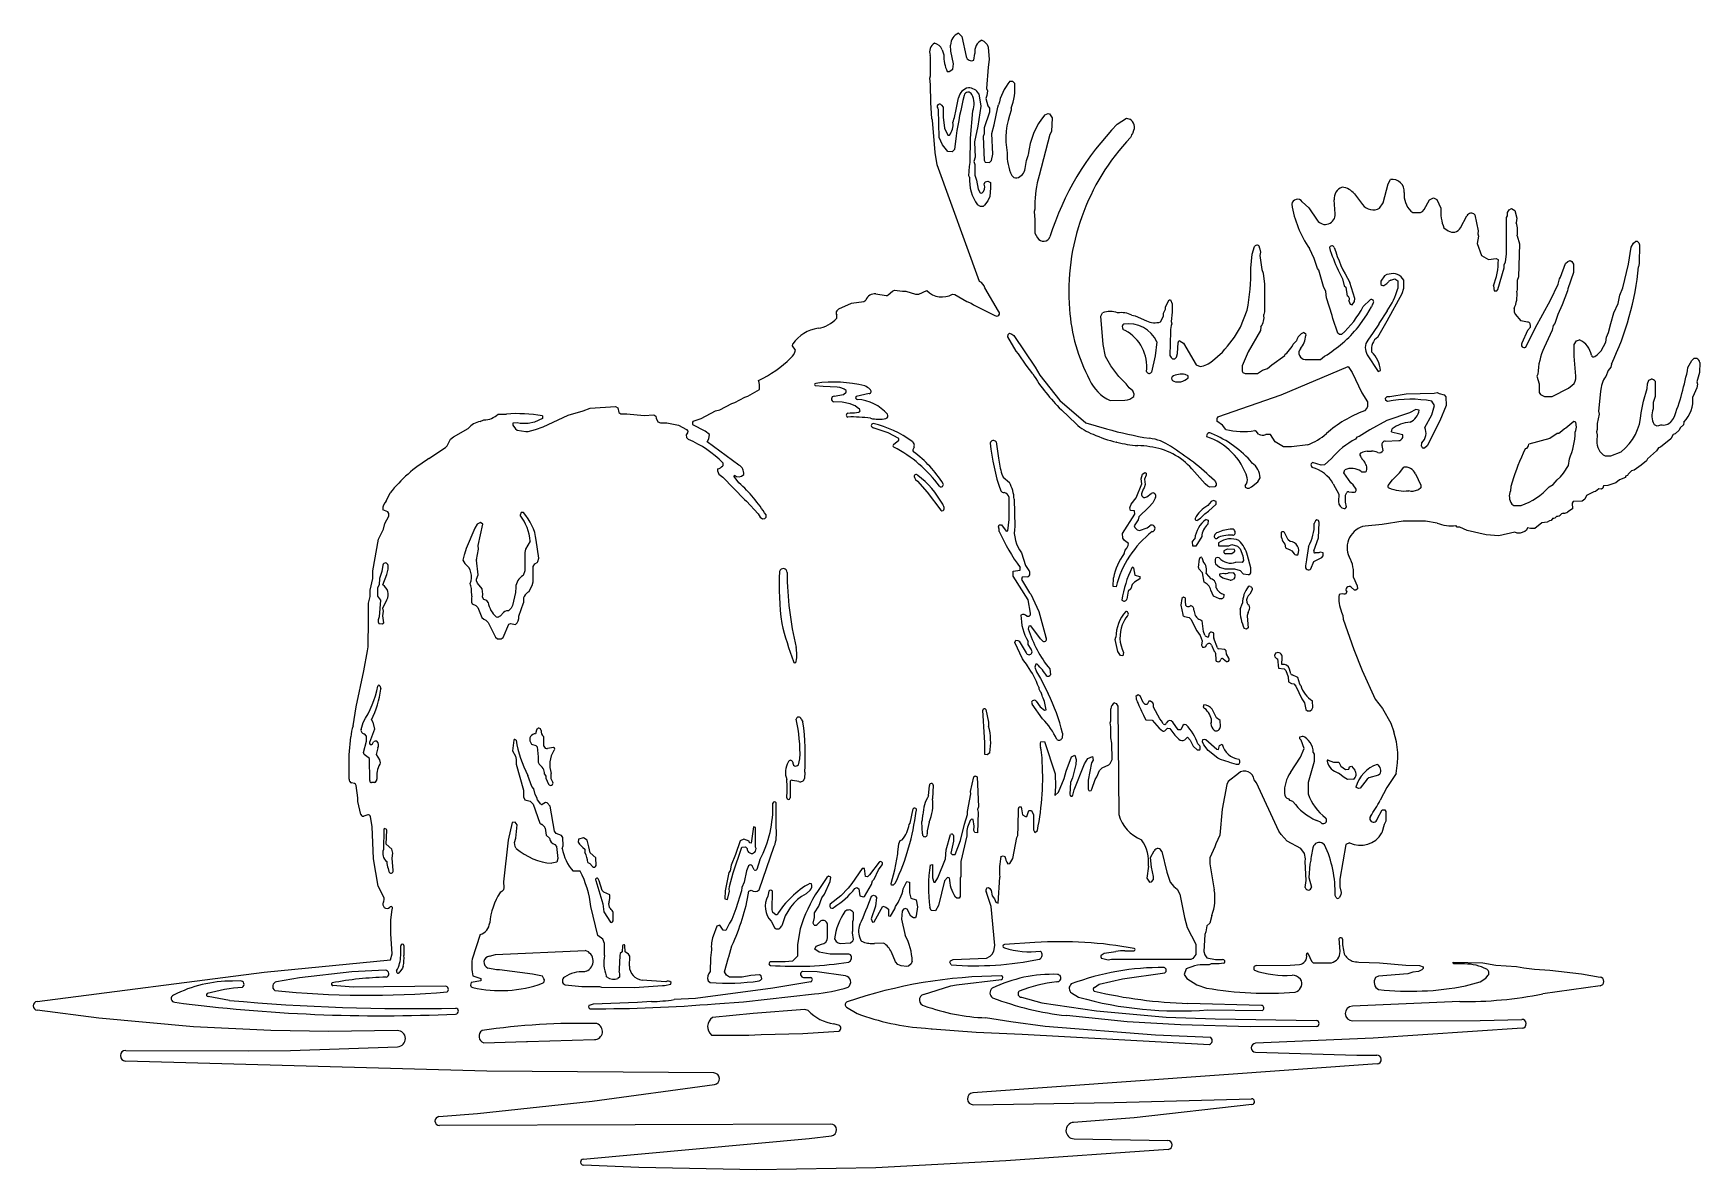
# Model space of a CAD drawing. Extents: x 0 to 23.4, y 0 to 16.
import ezdxf

# ---------------------------------------------------------------- set-up
doc = ezdxf.new("R2010")
doc.units = 0
doc.layers.add('WHITE', color=7, linetype='CONTINUOUS')

msp = doc.modelspace()

# ---------------------------------------------------------------- linework, layer by layer
at = {"layer": 'WHITE', "linetype": 'CONTINUOUS'}
for p, q in [((12.994773, 15.959075), (13.040885, 15.915159)), ((13.040885, 15.915159), (13.10174, 15.634394)), ((12.761725, 15.729452), (12.787354, 15.65744)), ((12.883532, 15.708963), (12.881226, 15.795066)), ((12.922873, 15.528815), (12.883532, 15.708963)), ((13.321642, 15.861678), (13.348552, 15.848223)), ((13.348552, 15.848223), (13.394272, 15.802502)), ((13.394272, 15.802502), (13.411209, 15.766934)), ((13.411209, 15.766934), (13.423673, 15.590451)), ((12.600769, 15.628491), (12.59549, 15.649422)), ((12.600769, 15.362937), (12.600769, 15.628491)), ((12.859975, 15.422421), (12.912217, 15.45422)), ((12.912217, 15.45422), (12.922873, 15.528815)), ((13.208014, 15.583987), (13.222155, 15.677319)), ((13.408643, 15.485524), (13.385328, 15.186011)), ((13.423673, 15.590451), (13.408643, 15.485524)), ((12.588083, 15.329108), (12.600769, 15.362937)), ((12.600654, 15.241114), (12.588083, 15.329108)), ((12.603307, 14.981872), (12.600654, 15.241114)), ((12.835704, 15.422422), (12.859975, 15.422421)), ((13.714129, 15.286721), (13.750914, 15.286721)), ((13.750914, 15.286721), (13.78309, 15.254545)), ((12.619414, 14.763688), (12.603307, 14.981872)), ((12.961073, 14.891056), (12.993284, 15.055061)), ((13.279668, 15.111272), (13.307974, 14.936806)), ((13.39011, 15.085068), (13.374674, 15.043903)), ((13.374674, 15.043903), (13.404871, 14.93973)), ((13.385328, 15.186011), (13.398216, 15.149921)), ((13.398216, 15.149921), (13.39011, 15.085068)), ((12.62749, 14.740805), (12.619414, 14.763688)), ((12.70986, 14.890568), (12.696432, 14.918759)), ((12.721202, 14.495949), (12.70986, 14.890568)), ((12.752715, 14.951288), (12.775648, 14.919763)), ((12.775648, 14.919763), (12.778634, 14.78251)), ((12.778634, 14.78251), (12.79393, 14.626494)), ((13.162096, 14.485216), (13.192385, 14.869167)), ((13.307974, 14.936806), (13.265524, 14.654848)), ((13.426198, 14.854101), (13.351, 14.632611)), ((13.404871, 14.93973), (13.426198, 14.906771)), ((13.426198, 14.906771), (13.426198, 14.854101)), ((13.493066, 14.674085), (13.543521, 14.922063)), ((13.543521, 14.922063), (13.555539, 14.953309)), ((13.732236, 14.910084), (13.732236, 14.878368)), ((14.205431, 14.815617), (14.253734, 14.831718)), ((14.253734, 14.831718), (14.272177, 14.826185)), ((14.272177, 14.826185), (14.30837, 14.773706)), ((14.30837, 14.773706), (14.297558, 14.581004)), ((15.223004, 14.681551), (15.354123, 14.768943)), ((15.354123, 14.768943), (15.396896, 14.755435)), ((12.665386, 14.287602), (12.62749, 14.740805)), ((12.79393, 14.626494), (12.840719, 14.528207)), ((12.840719, 14.528207), (12.867103, 14.528207)), ((12.958016, 14.520754), (12.934103, 14.326791)), ((13.265524, 14.654848), (13.216305, 14.43555)), ((13.351, 14.545471), (13.340955, 14.511321)), ((13.340955, 14.511321), (13.351, 14.180033)), ((13.351, 14.632611), (13.351, 14.545471)), ((13.459698, 14.552004), (13.493066, 14.674085)), ((13.474016, 14.260137), (13.459698, 14.552004)), ((14.276706, 14.537908), (14.123784, 13.961815)), ((14.297558, 14.581004), (14.276706, 14.537908)), ((12.695083, 14.113097), (12.665386, 14.287602)), ((12.766433, 14.39163), (12.721202, 14.495949)), ((12.842583, 14.297907), (12.766433, 14.39163)), ((12.905778, 14.296287), (12.842583, 14.297907)), ((12.934103, 14.326791), (12.905778, 14.296287)), ((13.156884, 14.144168), (13.162096, 14.485216)), ((13.21577, 14.429529), (13.224939, 14.218243)), ((13.289063, 12.474108), (12.695083, 14.113097)), ((13.136735, 13.95976), (13.145776, 14.089738)), ((13.145776, 14.089738), (13.156884, 14.144168)), ((13.224939, 14.218243), (13.20886, 14.160357)), ((13.20886, 14.160357), (13.221589, 14.117077)), ((13.221589, 14.117077), (13.221589, 13.965501)), ((13.351, 14.180033), (13.368166, 14.15085)), ((13.368166, 14.15085), (13.42754, 14.145612)), ((13.42754, 14.145612), (13.456487, 14.172492)), ((13.456487, 14.172492), (13.474016, 14.260137)), ((13.929207, 14.059466), (13.946355, 14.172502)), ((13.946355, 14.172502), (13.97306, 14.244984)), ((13.146933, 13.937325), (13.136735, 13.95976)), ((13.221589, 13.965501), (13.247237, 13.898816)), ((13.247237, 13.898816), (13.266965, 13.770638)), ((13.35373, 13.838953), (13.368813, 13.873429)), ((13.368813, 13.873429), (13.404633, 13.882383)), ((13.404633, 13.882383), (13.442957, 13.862309)), ((13.442957, 13.862309), (13.443614, 13.788481)), ((13.741163, 13.961911), (13.767546, 13.935529)), ((13.767546, 13.935529), (13.793712, 13.927352)), ((13.793712, 13.927352), (13.812283, 13.927352)), ((18.956777, 13.576378), (19.025526, 13.846061)), ((19.025526, 13.846061), (19.060734, 13.905359)), ((13.266965, 13.770638), (13.295934, 13.717811)), ((13.295934, 13.717811), (13.320561, 13.713193)), ((13.406258, 13.605523), (13.358016, 13.543773)), ((13.431671, 13.669056), (13.406258, 13.605523)), ((13.443614, 13.788481), (13.431671, 13.669056)), ((17.820349, 13.594651), (17.913829, 13.508226)), ((18.282226, 13.425097), (18.266845, 13.621175)), ((18.553772, 13.702577), (18.665597, 13.553437)), ((18.905948, 13.503978), (18.956777, 13.576378)), ((19.533591, 13.483439), (19.606007, 13.621528)), ((19.606007, 13.621528), (19.662518, 13.649784)), ((19.662518, 13.649784), (19.711334, 13.624472)), ((19.711334, 13.624472), (19.766964, 13.505784)), ((13.303101, 13.526879), (13.259324, 13.550956)), ((13.337223, 13.526879), (13.303101, 13.526879)), ((13.358016, 13.543773), (13.337223, 13.526879)), ((14.064506, 13.487531), (14.054779, 13.458346)), ((14.054779, 13.458346), (14.062477, 13.339758)), ((14.062477, 13.339758), (14.064506, 13.152922)), ((14.065675, 13.539665), (14.064506, 13.487531)), ((17.913829, 13.508226), (18.028473, 13.336502)), ((19.345102, 13.462225), (19.374034, 13.442937)), ((19.374034, 13.442937), (19.478994, 13.442937)), ((19.478994, 13.442937), (19.507835, 13.456396)), ((19.507835, 13.456396), (19.533591, 13.483439)), ((20.04298, 13.227061), (20.131725, 13.393808)), ((20.243589, 13.411465), (20.292591, 13.184121)), ((20.690672, 13.37069), (20.701164, 13.396922)), ((20.690672, 12.864326), (20.690672, 13.37069)), ((20.701164, 13.440928), (20.724308, 13.480604)), ((20.701164, 13.396922), (20.701164, 13.440928)), ((20.724308, 13.480604), (20.757252, 13.498045)), ((20.757252, 13.498045), (20.805878, 13.471995)), ((20.805878, 13.471995), (20.831871, 13.360933)), ((20.831871, 13.360933), (20.825479, 13.295444)), ((14.064506, 13.152922), (14.104182, 13.086486)), ((19.809309, 13.22525), (19.867936, 13.185605)), ((20.295658, 13.108212), (20.276731, 13.008307)), ((20.292591, 13.184121), (20.285234, 13.143655)), ((20.285234, 13.143655), (20.295658, 13.108212)), ((20.83699, 13.113541), (20.870928, 13.001118)), ((17.116363, 12.855288), (17.150446, 12.963923)), ((17.221265, 12.94582), (17.233966, 12.886548)), ((17.233966, 12.886548), (17.226532, 12.840083)), ((17.988286, 12.796934), (17.920339, 12.936757)), ((20.276731, 13.008307), (20.33843, 12.840465)), ((20.870928, 13.001118), (20.856006, 12.537302)), ((22.400935, 12.71544), (22.439875, 12.958045)), ((22.439875, 12.958045), (22.472593, 13.012576)), ((22.472593, 13.012576), (22.503658, 13.038159)), ((22.503658, 13.038159), (22.52421, 13.038159)), ((22.52421, 13.038159), (22.546847, 13.015524)), ((22.546847, 13.015524), (22.557961, 12.988354)), ((22.557961, 12.988354), (22.552463, 12.725933)), ((17.096447, 12.660984), (17.116363, 12.855288)), ((17.226532, 12.840083), (17.250274, 12.644507)), ((17.250274, 12.644507), (17.270038, 12.592623)), ((18.033006, 12.655104), (17.988286, 12.796934)), ((18.052145, 12.631863), (18.033006, 12.655104)), ((20.33843, 12.840465), (20.434131, 12.782295)), ((20.434131, 12.782295), (20.541193, 12.796688)), ((20.541193, 12.796688), (20.575108, 12.777053)), ((20.568292, 12.359856), (20.653947, 12.664331)), ((20.653947, 12.711943), (20.672156, 12.746705)), ((20.653947, 12.664331), (20.653947, 12.711943)), ((20.672156, 12.746705), (20.690672, 12.864326)), ((21.448359, 12.533273), (21.519164, 12.725802)), ((21.519164, 12.725802), (21.55165, 12.756122)), ((21.55165, 12.756122), (21.582554, 12.767029)), ((21.582554, 12.767029), (21.603683, 12.756465)), ((21.603683, 12.756465), (21.631393, 12.717979)), ((21.631393, 12.717979), (21.627021, 12.599111)), ((22.323295, 12.383945), (22.400935, 12.71544)), ((22.552463, 12.725933), (22.544389, 12.681162)), ((17.270038, 12.592623), (17.28967, 12.438284)), ((17.28967, 12.438284), (17.291475, 12.04774)), ((18.118164, 12.401828), (18.052145, 12.631863)), ((18.322891, 12.634221), (18.323137, 12.634515)), ((18.323137, 12.634515), (18.385169, 12.511292)), ((18.385169, 12.511292), (18.406484, 12.413241)), ((18.406484, 12.413241), (18.429881, 12.394097)), ((18.558333, 12.234582), (18.486592, 12.461826)), ((18.976243, 12.551056), (18.922491, 12.480104)), ((18.922491, 12.480104), (18.922491, 12.429491)), ((19.005485, 12.572324), (18.976243, 12.551056)), ((19.040053, 12.574394), (19.005485, 12.572324)), ((19.064735, 12.491646), (19.119572, 12.509925)), ((19.119572, 12.509925), (19.162246, 12.484321)), ((19.162246, 12.484321), (19.162016, 12.376087)), ((19.246171, 12.379009), (19.246171, 12.490098)), ((20.504407, 12.410713), (20.512898, 12.342768)), ((20.856006, 12.537302), (20.839319, 12.485385)), ((20.839319, 12.485385), (20.839319, 12.356895)), ((21.304579, 12.211789), (21.411989, 12.434505)), ((21.411989, 12.434505), (21.434177, 12.513013)), ((21.434177, 12.513013), (21.448359, 12.533273)), ((21.627021, 12.599111), (21.548783, 12.371159)), ((11.312592, 12.090501), (11.491447, 12.169248)), ((11.491447, 12.169248), (11.665175, 12.193607)), ((11.665175, 12.193607), (11.691288, 12.21226)), ((11.833067, 12.298977), (11.978378, 12.277273)), ((12.003648, 12.284858), (12.063461, 12.338536)), ((12.063461, 12.338536), (12.094593, 12.353064)), ((12.094593, 12.353064), (12.20577, 12.33945)), ((12.20577, 12.33945), (12.252266, 12.33945)), ((12.252266, 12.33945), (12.390832, 12.293982)), ((12.390832, 12.293982), (12.434293, 12.293982)), ((12.434293, 12.293982), (12.54695, 12.345951)), ((12.908647, 12.294672), (12.943347, 12.292003)), ((12.943347, 12.292003), (13.110869, 12.193382)), ((13.110869, 12.193382), (13.171232, 12.168527)), ((13.556228, 12.057378), (13.361923, 12.385964)), ((15.900295, 12.119751), (15.949919, 12.216015)), ((15.949919, 12.216015), (15.971429, 12.216015)), ((15.971429, 12.216015), (15.993422, 12.160186)), ((18.151717, 12.331527), (18.118164, 12.401828)), ((18.161841, 12.246481), (18.151717, 12.331527)), ((18.240979, 11.994683), (18.161841, 12.246481)), ((18.429881, 12.394097), (18.448882, 12.26954)), ((18.474508, 12.203833), (18.491327, 12.157584)), ((18.522964, 12.147038), (18.552016, 12.191933)), ((18.552016, 12.191933), (18.558333, 12.234582)), ((18.77404, 12.216672), (18.677044, 12.123479)), ((19.012439, 11.919741), (19.221116, 12.30593)), ((19.221116, 12.30593), (19.246171, 12.379009)), ((20.512898, 12.342768), (20.551267, 12.34094)), ((20.551267, 12.34094), (20.568292, 12.359856)), ((20.839319, 12.356895), (20.833018, 12.336734)), ((21.089698, 11.818311), (21.304579, 12.211789)), ((21.544826, 12.342799), (21.470886, 12.147083)), ((21.548783, 12.371159), (21.544826, 12.342799)), ((22.255014, 12.16586), (22.282221, 12.281654)), ((22.282221, 12.281654), (22.323295, 12.383945)), ((11.283931, 11.958349), (11.28393, 12.001289)), ((11.285411, 12.063393), (11.312592, 12.090501)), ((13.171232, 12.168527), (13.202936, 12.143869)), ((13.202936, 12.143869), (13.503265, 11.996687)), ((14.991199, 11.984867), (15.016982, 12.03321)), ((15.02251, 11.586807), (14.991199, 11.984867)), ((15.427075, 12.001601), (15.474139, 11.993044)), ((15.474139, 11.993044), (15.631526, 11.919503)), ((15.829008, 11.90604), (15.871006, 11.988358)), ((15.871006, 12.028271), (15.898328, 12.08633)), ((15.871006, 11.988358), (15.871006, 12.028271)), ((15.898328, 12.08633), (15.900295, 12.119751)), ((15.993422, 12.040749), (15.977073, 11.914041)), ((15.993422, 12.160186), (15.993422, 12.040749)), ((16.952145, 11.833078), (17.047894, 12.068924)), ((17.291475, 12.04774), (17.279531, 12.007925)), ((18.249007, 11.953276), (18.240979, 11.994683)), ((18.31899, 11.745713), (18.249007, 11.953276)), ((18.491327, 12.157584), (18.522964, 12.147038)), ((18.604728, 11.834362), (18.729053, 12.005116)), ((18.729053, 12.005116), (18.792439, 12.11771)), ((19.013823, 12.061335), (18.897737, 11.881919)), ((20.793851, 12.09311), (20.79385, 12.046722)), ((20.79385, 12.046722), (20.811164, 12.015393)), ((20.811164, 12.015393), (20.888015, 11.920244)), ((21.411291, 12.010678), (21.365686, 11.883584)), ((21.470886, 12.147083), (21.411291, 12.010678)), ((22.152054, 11.884765), (22.196988, 12.033705)), ((22.196988, 12.033705), (22.255014, 12.16586)), ((13.683584, 11.694632), (13.687778, 11.73028)), ((13.687778, 11.73028), (13.710119, 11.745747)), ((13.710119, 11.745747), (13.742797, 11.734214)), ((13.742797, 11.734214), (13.767367, 11.715786)), ((13.767367, 11.715786), (14.067314, 11.269191)), ((15.298052, 11.813424), (15.295319, 11.848947)), ((15.334938, 11.783715), (15.311516, 11.794255)), ((15.969113, 11.773699), (15.960092, 11.434401)), ((15.977073, 11.914041), (15.987788, 11.879216)), ((17.233189, 11.785109), (17.060404, 11.484672)), ((17.238596, 11.837364), (17.233189, 11.785109)), ((17.841686, 11.757122), (17.864055, 11.741635)), ((17.864055, 11.741635), (17.870473, 11.715966)), ((18.343122, 11.729123), (18.31899, 11.745713)), ((18.371672, 11.729122), (18.343122, 11.729123)), ((18.815847, 11.755354), (18.74022, 11.651919)), ((18.894025, 11.876181), (18.815847, 11.755354)), ((18.87928, 11.693456), (19.012439, 11.919741)), ((18.897737, 11.881919), (18.894025, 11.876181)), ((20.984424, 11.787109), (20.903218, 11.608426)), ((20.958921, 11.54926), (21.089698, 11.818311)), ((21.025331, 11.83006), (20.984424, 11.787109)), ((21.328403, 11.788416), (21.218314, 11.54731)), ((21.343551, 11.857426), (21.328403, 11.788416)), ((21.365686, 11.883584), (21.343551, 11.857426)), ((22.092631, 11.693206), (22.122066, 11.759087)), ((22.122066, 11.759087), (22.152054, 11.884765)), ((10.662532, 11.570835), (10.666393, 11.597861)), ((10.703316, 11.510627), (10.662532, 11.570835)), ((13.800228, 11.494996), (13.683584, 11.694632)), ((13.83665, 11.458574), (13.800228, 11.494996)), ((15.05544, 11.420343), (15.02251, 11.586807)), ((15.777107, 11.624559), (15.755292, 11.431344)), ((16.06945, 11.462711), (16.077845, 11.616185)), ((16.107561, 11.637289), (16.153079, 11.608629)), ((16.153079, 11.608629), (16.331257, 11.305596)), ((16.559396, 11.35996), (16.698001, 11.483071)), ((17.060404, 11.484672), (16.974493, 11.286973)), ((17.580747, 11.45169), (17.601178, 11.466744)), ((17.601178, 11.466744), (17.679812, 11.561569)), ((17.679812, 11.561569), (17.693427, 11.593746)), ((17.693427, 11.593746), (17.737016, 11.641299)), ((21.636767, 11.587369), (21.669885, 11.642013)), ((21.636767, 11.426271), (21.636767, 11.587369)), ((21.669885, 11.642013), (21.714732, 11.654244)), ((21.962264, 11.442585), (22.018702, 11.501993)), ((22.018702, 11.501993), (22.082604, 11.623022)), ((22.082604, 11.623022), (22.092631, 11.693206)), ((13.943814, 11.297171), (13.83665, 11.458574)), ((14.034278, 11.177781), (13.943814, 11.297171)), ((14.067314, 11.269191), (14.135884, 11.156014)), ((15.13198, 11.289116), (15.05544, 11.420343)), ((15.245976, 11.140435), (15.13198, 11.289116)), ((15.755292, 11.431344), (15.70231, 11.201482)), ((15.960092, 11.434401), (15.977182, 11.404018)), ((15.977182, 11.404018), (15.997206, 11.387332)), ((15.997206, 11.387332), (16.032681, 11.389105)), ((16.032681, 11.389105), (16.052988, 11.410975)), ((16.052988, 11.410975), (16.06945, 11.462711)), ((16.331257, 11.305596), (16.38417, 11.277881)), ((16.974493, 11.286973), (16.974493, 11.21391)), ((17.260425, 11.229929), (17.330674, 11.251543)), ((17.330674, 11.251543), (17.393033, 11.305201)), ((17.393033, 11.305201), (17.575021, 11.432606)), ((17.521864, 10.882774), (18.464793, 11.279489)), ((17.575021, 11.432606), (17.580747, 11.45169)), ((17.859534, 11.379411), (18.075547, 11.376005)), ((18.075547, 11.376005), (18.134692, 11.424712)), ((18.464793, 11.279489), (18.519134, 11.19638)), ((18.733734, 11.441997), (18.884072, 11.210563)), ((21.664031, 11.142396), (21.636767, 11.426271)), ((21.928053, 11.422059), (21.962264, 11.442585)), ((22.153552, 11.271496), (22.115987, 11.224916)), ((22.161495, 11.314199), (22.153552, 11.271496)), ((23.237055, 11.265506), (23.292516, 11.36488)), ((23.401084, 11.333904), (23.397798, 11.194329)), ((11.091563, 10.997786), (10.9839, 11.009563)), ((14.135884, 11.156014), (14.41727, 10.802902)), ((15.346033, 11.036602), (15.245976, 11.140435)), ((15.388853, 10.982347), (15.346033, 11.036602)), ((16.107274, 11.064857), (16.113011, 11.065856)), ((16.219366, 11.150932), (16.175475, 11.166607)), ((16.219366, 11.120132), (16.219366, 11.150932)), ((16.974493, 11.21391), (16.98551, 11.193714)), ((16.98551, 11.193714), (17.016911, 11.181751)), ((17.016911, 11.181751), (17.189765, 11.181751)), ((17.189765, 11.181751), (17.260425, 11.229929)), ((18.519134, 11.19638), (18.658578, 10.910689)), ((18.884072, 11.210563), (18.91677, 11.223139)), ((21.128289, 11.172199), (21.116386, 11.142442)), ((21.116386, 11.142442), (21.145285, 11.034688)), ((21.145285, 11.034688), (21.145652, 10.913078)), ((21.557465, 10.974792), (21.611468, 11.016398)), ((22.115987, 11.224916), (22.081812, 11.141718)), ((22.664043, 10.969503), (22.666239, 11.037622)), ((22.666239, 11.037622), (22.68663, 11.086247)), ((22.68663, 11.086247), (22.718119, 11.103959)), ((22.776978, 11.072627), (22.776978, 10.856832)), ((23.397798, 11.194329), (23.359638, 11.065744)), ((23.359638, 11.065744), (23.370762, 11.030142)), ((23.370762, 11.030142), (23.363598, 10.978795)), ((9.808226, 10.761318), (9.85064, 10.773018)), ((9.85064, 10.773018), (9.994069, 10.847927)), ((9.994069, 10.847927), (10.036362, 10.86161)), ((10.036362, 10.86161), (10.198243, 10.954593)), ((11.290891, 10.991097), (11.091563, 10.997786)), ((11.358482, 10.779989), (11.241669, 10.784603)), ((11.245898, 10.864134), (11.375374, 10.887055)), ((11.469865, 10.756529), (11.358482, 10.779989)), ((11.375374, 10.887055), (11.416672, 10.920093)), ((11.416672, 10.920093), (11.414872, 10.943494)), ((11.737371, 10.8985), (11.556143, 10.857704)), ((14.41727, 10.802902), (14.778805, 10.487509)), ((15.120193, 10.802079), (15.330272, 10.805588)), ((15.439245, 10.938457), (15.388853, 10.982347)), ((15.461339, 10.890869), (15.439245, 10.938457)), ((15.45539, 10.859145), (15.461339, 10.890869)), ((16.634126, 10.573789), (17.521864, 10.882774)), ((18.658578, 10.910689), (18.735524, 10.782344)), ((18.735524, 10.782344), (18.735524, 10.718322)), ((18.987202, 10.837196), (19.014289, 10.85706)), ((18.995104, 10.804006), (18.987202, 10.837196)), ((19.017071, 10.789362), (18.995104, 10.804006)), ((19.014289, 10.85706), (19.051936, 10.858201)), ((19.051936, 10.858201), (19.281459, 10.896699)), ((19.281459, 10.896699), (19.672644, 10.905475)), ((19.676957, 10.734006), (19.641693, 10.792781)), ((19.672644, 10.905475), (19.71423, 10.917027)), ((19.71423, 10.917027), (19.742969, 10.899783)), ((19.742969, 10.899783), (19.812651, 10.881088)), ((19.812651, 10.881088), (19.837809, 10.85593)), ((19.837809, 10.85593), (19.839393, 10.733374)), ((21.145652, 10.913078), (21.166185, 10.884648)), ((21.166185, 10.884648), (21.221069, 10.858152)), ((21.221069, 10.858152), (21.328234, 10.858597)), ((21.328234, 10.858597), (21.557465, 10.974792)), ((22.009556, 10.931015), (21.981723, 10.65456)), ((22.577973, 10.628948), (22.611603, 10.791771)), ((22.611603, 10.791771), (22.664043, 10.969503)), ((22.776978, 10.856832), (22.748997, 10.77289)), ((22.748997, 10.77289), (22.748997, 10.685982)), ((23.363598, 10.978795), (23.304501, 10.85309)), ((6.52654, 10.612239), (6.643173, 10.612563)), ((7.151192, 10.551172), (7.037597, 10.496559)), ((7.148814, 10.586842), (7.151192, 10.551172)), ((7.162032, 10.434843), (7.512191, 10.595322)), ((7.512191, 10.595322), (7.722629, 10.657713)), ((7.722629, 10.657713), (7.818312, 10.696899)), ((7.818312, 10.696899), (8.176363, 10.72036)), ((8.176363, 10.72036), (8.209444, 10.700901)), ((8.209444, 10.700901), (8.223889, 10.632285)), ((8.223889, 10.632285), (8.251254, 10.616892)), ((8.251254, 10.616892), (8.335669, 10.616892)), ((8.335669, 10.616892), (8.580226, 10.590938)), ((8.580226, 10.590938), (8.714697, 10.599692)), ((8.714697, 10.599692), (8.744107, 10.582046)), ((8.744107, 10.582046), (8.745872, 10.553795)), ((8.745872, 10.553795), (8.771943, 10.501654)), ((9.265856, 10.510762), (9.380493, 10.551037)), ((9.380493, 10.551037), (9.58136, 10.65564)), ((9.58136, 10.65564), (9.641746, 10.672893)), ((9.641746, 10.672893), (9.808226, 10.761318)), ((11.438183, 10.623562), (11.472091, 10.62817)), ((14.643689, 10.472933), (14.436979, 10.67318)), ((18.726075, 10.693752), (18.691953, 10.65604)), ((18.735524, 10.718322), (18.726075, 10.693752)), ((19.327922, 10.629641), (19.007487, 10.522085)), ((19.416405, 10.675653), (19.327922, 10.629641)), ((19.463568, 10.664333), (19.416405, 10.675653)), ((19.540712, 10.423992), (19.641266, 10.601897)), ((19.641266, 10.601897), (19.676957, 10.734006)), ((19.839393, 10.733374), (19.753677, 10.518663)), ((21.989495, 10.609866), (21.96205, 10.481634)), ((21.981723, 10.65456), (21.989495, 10.609866)), ((23.003767, 10.509868), (23.034638, 10.54732)), ((5.900462, 10.294175), (6.10881, 10.407753)), ((6.274472, 10.506339), (6.32699, 10.52968)), ((6.795652, 10.490059), (6.736027, 10.482001)), ((6.736027, 10.482001), (6.736027, 10.456305)), ((6.736027, 10.456305), (6.769464, 10.405166)), ((6.769464, 10.405166), (6.79525, 10.386166)), ((6.79525, 10.386166), (6.918502, 10.366585)), ((6.836407, 10.478738), (6.795652, 10.490059)), ((6.947974, 10.478738), (6.836407, 10.478738)), ((6.918502, 10.366585), (6.951504, 10.367477)), ((7.037597, 10.496559), (6.947974, 10.478738)), ((6.951504, 10.367477), (7.053748, 10.394465)), ((7.053748, 10.394465), (7.162032, 10.434843)), ((8.771943, 10.501654), (8.807932, 10.487571)), ((8.807932, 10.487571), (8.896865, 10.487252)), ((8.896865, 10.487252), (9.058642, 10.45375)), ((9.058642, 10.45375), (9.174486, 10.39567)), ((9.188475, 10.349956), (9.169625, 10.31854)), ((9.169625, 10.31854), (9.174579, 10.28056)), ((9.174486, 10.39567), (9.189888, 10.372566)), ((9.189888, 10.372566), (9.188475, 10.349956)), ((9.433967, 10.370925), (9.259573, 10.461984)), ((9.493571, 10.325771), (9.433967, 10.370925)), ((9.487997, 10.264455), (9.493571, 10.325771)), ((11.921464, 10.375978), (11.793668, 10.420087)), ((11.932394, 10.372205), (11.921464, 10.375978)), ((12.006391, 10.346665), (11.932394, 10.372205)), ((12.155061, 10.269344), (12.006391, 10.346665)), ((14.778805, 10.487509), (15.071662, 10.404158)), ((16.700124, 10.456237), (16.618638, 10.513956)), ((16.747218, 10.396299), (16.700124, 10.456237)), ((17.207497, 10.3289), (17.173741, 10.371095)), ((17.372474, 10.323968), (17.306763, 10.325677)), ((17.437616, 10.220638), (17.372474, 10.323968)), ((18.617519, 10.296934), (18.586288, 10.288786)), ((18.768751, 10.392263), (18.617519, 10.296934)), ((19.007487, 10.522085), (18.768751, 10.392263)), ((19.073423, 10.361398), (19.082142, 10.402817)), ((19.753677, 10.518663), (19.573448, 10.166006)), ((21.397777, 10.339078), (21.298697, 10.270687)), ((21.424557, 10.340863), (21.397777, 10.339078)), ((21.465724, 10.369922), (21.424557, 10.340863)), ((21.502296, 10.405034), (21.465724, 10.369922)), ((21.523413, 10.414971), (21.502296, 10.405034)), ((21.633, 10.506755), (21.523413, 10.414971)), ((21.660733, 10.496355), (21.633, 10.506755)), ((21.653705, 10.358808), (21.663854, 10.382488)), ((21.670546, 10.427659), (21.660733, 10.496355)), ((21.663854, 10.382488), (21.670546, 10.427659)), ((21.961885, 10.39324), (21.950653, 10.364034)), ((21.950653, 10.364034), (21.963739, 10.318228)), ((21.963739, 10.318228), (21.957883, 10.237205)), ((21.96205, 10.481634), (21.961885, 10.39324)), ((22.763885, 10.466463), (22.798853, 10.448279)), ((22.798853, 10.448279), (22.825768, 10.449962)), ((22.825768, 10.449962), (22.854073, 10.462828)), ((23.027504, 10.32366), (22.996791, 10.264426)), ((23.059141, 10.332448), (23.027504, 10.32366)), ((23.114226, 10.387533), (23.059141, 10.332448)), ((23.12544, 10.417433), (23.114226, 10.387533)), ((23.174614, 10.458411), (23.12544, 10.417433)), ((23.180222, 10.499532), (23.174614, 10.458411)), ((5.554526, 9.986035), (5.789339, 10.142163)), ((5.789339, 10.142163), (5.810977, 10.167858)), ((5.810977, 10.167858), (5.858533, 10.261139)), ((5.858533, 10.261139), (5.900462, 10.294175)), ((9.174579, 10.28056), (9.200319, 10.254821)), ((9.46224, 10.221527), (9.487997, 10.264455)), ((9.908673, 9.895284), (9.46224, 10.221527)), ((12.080886, 10.185742), (12.155061, 10.244135)), ((12.155061, 10.244135), (12.155061, 10.269344)), ((12.342351, 10.224367), (12.367051, 10.198295)), ((12.368685, 10.147643), (12.353021, 10.109354)), ((13.51997, 10.220541), (13.553947, 9.994658)), ((15.218312, 10.215393), (15.212574, 10.216761)), ((17.55864, 10.153463), (17.437616, 10.220638)), ((17.667876, 10.153463), (17.55864, 10.153463)), ((17.897126, 10.181066), (17.667876, 10.153463)), ((18.586288, 10.288786), (18.569466, 10.26145)), ((18.730632, 10.088758), (18.79142, 10.088758)), ((18.958275, 10.101152), (18.941106, 10.170706)), ((18.983347, 10.231903), (19.175135, 10.239159)), ((19.495896, 10.159006), (19.499711, 10.206663)), ((19.536901, 10.134226), (19.518773, 10.134226)), ((19.573448, 10.166006), (19.536901, 10.134226)), ((20.950143, 10.124088), (20.922009, 10.061027)), ((20.973144, 10.127922), (20.950143, 10.124088)), ((21.298697, 10.270687), (21.002867, 10.187142)), ((22.154607, 10.024855), (22.296327, 10.080812)), ((22.793298, 10.094729), (22.666287, 9.983486)), ((22.823647, 10.137859), (22.793298, 10.094729)), ((22.852094, 10.1488), (22.823647, 10.137859)), ((22.996791, 10.264426), (22.852094, 10.1488)), ((9.610218, 9.841096), (9.60718, 9.813748)), ((9.682039, 9.927987), (9.682039, 9.883624)), ((16.457433, 9.632141), (16.270377, 9.842807)), ((17.965184, 9.929869), (17.942948, 9.915046)), ((18.084674, 9.893465), (17.965184, 9.929869)), ((18.132747, 9.900749), (18.084674, 9.893465)), ((18.229296, 9.988014), (18.132747, 9.900749)), ((19.186306, 9.785535), (19.244783, 9.866503)), ((21.491124, 9.78085), (21.560136, 9.889803)), ((21.560136, 9.889803), (21.571073, 9.980959)), ((22.072452, 10.023144), (22.154607, 10.024855)), ((22.581114, 9.893596), (22.479557, 9.823767)), ((22.655109, 9.956942), (22.581114, 9.893596)), ((22.666287, 9.983486), (22.655109, 9.956942)), ((9.60718, 9.813748), (9.625562, 9.769629)), ((9.625562, 9.769629), (9.682608, 9.724593)), ((9.682608, 9.724593), (9.985495, 9.409883)), ((9.842553, 9.734651), (9.844962, 9.75392)), ((9.909192, 9.646968), (9.842553, 9.734651)), ((12.372333, 9.72309), (12.388781, 9.69184)), ((12.388781, 9.69184), (12.417724, 9.66841)), ((12.417724, 9.66841), (12.554027, 9.513406)), ((13.601232, 9.767091), (13.621201, 9.727154)), ((13.621201, 9.727154), (13.707252, 9.64954)), ((15.487437, 9.4353), (15.567721, 9.629819)), ((15.559155, 9.700057), (15.576489, 9.766499)), ((15.567721, 9.629819), (15.559155, 9.700057)), ((15.576489, 9.766499), (15.609421, 9.789746)), ((15.613478, 9.622655), (15.601421, 9.576835)), ((15.629673, 9.755485), (15.605093, 9.69813)), ((15.605093, 9.69813), (15.613478, 9.622655)), ((15.609421, 9.789746), (15.629673, 9.781307)), ((15.629673, 9.781307), (15.629673, 9.755485)), ((16.495847, 9.600506), (16.457433, 9.632141)), ((16.52247, 9.58617), (16.495847, 9.600506)), ((16.586197, 9.679199), (16.600149, 9.660885)), ((16.608996, 9.612212), (16.592778, 9.587886)), ((16.600149, 9.660885), (16.608996, 9.637296)), ((16.608996, 9.637296), (16.608996, 9.612212)), ((17.017258, 9.609353), (17.017258, 9.586821)), ((17.108736, 9.589162), (17.194372, 9.660816)), ((17.194372, 9.660816), (17.226903, 9.71684)), ((18.255693, 9.630134), (18.331899, 9.488909)), ((18.405355, 9.784592), (18.417318, 9.828458)), ((18.502578, 9.644979), (18.405355, 9.784592)), ((18.536666, 9.616006), (18.502578, 9.644979)), ((18.576384, 9.559483), (18.536666, 9.616006)), ((19.027103, 9.608732), (19.086268, 9.689133)), ((19.086268, 9.689133), (19.186306, 9.785535)), ((19.409851, 9.773852), (19.48704, 9.615591)), ((19.48704, 9.615591), (19.483595, 9.5777)), ((20.748858, 9.596889), (20.744713, 9.534714)), ((21.287991, 9.59066), (21.345986, 9.622294)), ((21.345986, 9.622294), (21.400754, 9.686841)), ((21.400754, 9.686841), (21.446791, 9.728693)), ((21.446791, 9.728693), (21.491124, 9.78085)), ((22.05031, 9.604472), (22.04197, 9.573196)), ((22.112129, 9.609353), (22.05031, 9.604472)), ((22.223507, 9.646639), (22.112129, 9.609353)), ((22.274402, 9.687005), (22.223507, 9.646639)), ((22.358003, 9.721536), (22.274402, 9.687005)), ((22.361574, 9.741183), (22.358003, 9.721536)), ((22.38763, 9.74813), (22.361574, 9.741183)), ((22.395209, 9.767081), (22.38763, 9.74813)), ((22.422064, 9.788901), (22.395209, 9.767081)), ((22.442558, 9.814517), (22.422064, 9.788901)), ((22.479557, 9.823767), (22.442558, 9.814517)), ((4.956952, 9.389125), (5.011146, 9.505057)), ((9.985495, 9.409883), (10.01579, 9.3868)), ((10.01579, 9.3868), (10.178873, 9.208994)), ((12.554027, 9.513406), (12.745394, 9.263329)), ((13.704256, 9.128895), (13.704256, 9.438619)), ((13.773893, 9.416501), (13.782116, 9.03358)), ((15.41578, 9.348814), (15.487437, 9.4353)), ((15.583897, 9.557558), (15.564896, 9.506515)), ((15.601421, 9.576835), (15.583897, 9.557558)), ((15.639367, 9.45045), (15.69783, 9.495852)), ((15.720202, 9.365595), (15.665793, 9.304288)), ((15.760655, 9.442266), (15.720202, 9.365595)), ((16.54142, 9.383984), (16.493577, 9.327821)), ((16.592778, 9.587886), (16.52247, 9.58617)), ((16.572642, 9.396472), (16.54142, 9.383984)), ((16.611674, 9.385088), (16.572642, 9.396472)), ((16.609945, 9.348772), (16.611674, 9.385088)), ((17.017258, 9.586821), (17.045527, 9.571116)), ((17.045527, 9.571116), (17.076254, 9.571116)), ((17.076254, 9.571116), (17.108736, 9.589162)), ((18.331899, 9.488909), (18.329487, 9.382112)), ((18.429486, 9.471507), (18.447632, 9.509311)), ((18.429486, 9.376465), (18.429486, 9.471507)), ((18.440044, 9.308892), (18.429486, 9.376465)), ((18.473003, 9.521848), (18.516231, 9.512842)), ((18.516231, 9.512842), (18.554174, 9.514066)), ((18.576384, 9.537004), (18.576384, 9.559483)), ((19.350899, 9.52215), (19.316505, 9.535378)), ((19.373611, 9.52215), (19.350899, 9.52215)), ((19.451633, 9.545738), (19.373611, 9.52215)), ((19.483595, 9.5777), (19.451633, 9.545738)), ((21.625311, 9.382164), (21.612752, 9.360188)), ((21.751574, 9.387733), (21.625311, 9.382164)), ((21.786319, 9.417946), (21.751574, 9.387733)), ((21.810795, 9.466898), (21.786319, 9.417946)), ((21.914864, 9.519953), (21.810795, 9.466898)), ((21.937779, 9.525681), (21.914864, 9.519953)), ((21.986129, 9.561137), (21.937779, 9.525681)), ((22.021178, 9.555603), (21.986129, 9.561137)), ((22.04197, 9.573196), (22.021178, 9.555603)), ((4.976501, 9.23814), (4.910221, 9.268268)), ((4.937202, 9.07711), (4.992641, 9.180069)), ((4.990513, 9.21412), (4.976501, 9.23814)), ((4.992641, 9.180069), (4.990513, 9.21412)), ((6.849121, 9.230677), (6.836502, 9.192821)), ((6.881785, 9.22741), (6.849121, 9.230677)), ((10.178873, 9.208994), (10.207064, 9.162561)), ((10.207064, 9.162561), (10.238631, 9.141515)), ((10.238631, 9.141515), (10.274314, 9.144914)), ((10.274314, 9.144914), (10.291266, 9.16375)), ((10.291266, 9.16375), (10.289218, 9.194438)), ((13.686586, 8.969864), (13.704256, 9.128895)), ((15.296426, 8.934422), (15.467307, 9.205928)), ((15.398592, 9.292955), (15.41578, 9.348814)), ((15.407118, 9.256013), (15.398592, 9.292955)), ((15.462179, 9.25208), (15.407118, 9.256013)), ((15.515529, 9.128061), (15.461622, 9.039989)), ((15.467307, 9.205928), (15.462179, 9.25208)), ((15.524331, 9.167674), (15.515529, 9.128061)), ((15.665793, 9.304288), (15.524331, 9.167674)), ((16.355351, 9.126923), (16.391538, 9.148032)), ((16.391538, 9.148032), (16.451605, 9.212617)), ((16.451605, 9.212617), (16.505257, 9.249756)), ((16.47202, 9.132025), (16.498692, 9.121357)), ((16.505257, 9.249756), (16.609945, 9.348772)), ((18.430485, 9.295083), (18.440044, 9.308892)), ((20.761451, 9.348603), (20.792303, 9.328034)), ((20.792303, 9.328034), (20.896467, 9.328034)), ((21.337431, 9.148573), (21.316624, 9.117364)), ((21.616424, 9.279427), (21.548437, 9.239768)), ((21.612752, 9.360188), (21.616424, 9.279427)), ((4.849285, 8.855981), (4.915729, 8.996537)), ((4.915729, 8.996537), (4.937202, 9.07711)), ((6.19927, 9.011172), (6.079052, 8.725963)), ((6.232784, 9.067029), (6.19927, 9.011172)), ((6.278003, 9.088801), (6.232784, 9.067029)), ((6.246273, 8.767978), (6.310693, 9.064284)), ((6.310693, 9.064284), (6.278003, 9.088801)), ((13.554585, 9.026661), (13.563749, 9.055989)), ((13.564352, 8.993453), (13.554585, 9.026661)), ((13.563749, 9.055989), (13.598169, 9.057628)), ((13.564352, 8.961372), (13.564352, 8.993453)), ((13.598169, 9.057628), (13.664029, 8.967985)), ((13.664029, 8.967985), (13.686586, 8.969864)), ((15.29838, 8.867994), (15.296426, 8.934422)), ((15.461622, 9.039989), (15.468503, 9.017053)), ((15.468503, 9.017053), (15.501907, 8.985319)), ((15.501907, 8.985319), (15.535608, 8.977389)), ((15.535608, 8.977389), (15.640596, 9.013756)), ((15.640596, 9.013756), (15.679419, 9.042858)), ((16.498692, 9.121357), (16.4949, 9.064493)), ((16.716691, 8.900402), (16.71737, 8.899515)), ((17.622008, 8.845615), (17.57291, 8.950178)), ((18.004658, 9.113535), (17.987622, 9.076053)), ((18.026726, 9.124569), (18.004658, 9.113535)), ((18.046149, 9.114857), (18.026726, 9.124569)), ((18.058743, 9.087872), (18.046149, 9.114857)), ((18.049018, 8.874042), (18.058743, 9.087872)), ((18.94363, 9.062032), (18.702724, 9.039005)), ((19.238559, 9.107608), (18.94363, 9.062032)), ((19.552937, 9.1077), (19.238559, 9.107608)), ((19.713521, 9.081443), (19.552937, 9.1077)), ((19.994356, 9.025418), (19.978258, 9.048669)), ((20.035186, 9.021467), (19.994356, 9.025418)), ((20.1372, 8.97756), (20.035186, 9.021467)), ((20.403549, 8.914606), (20.1372, 8.97756)), ((20.582554, 8.901236), (20.403549, 8.914606)), ((20.805323, 8.952058), (20.582554, 8.901236)), ((20.840048, 8.939803), (20.805323, 8.952058)), ((20.882043, 8.939803), (20.840048, 8.939803)), ((20.947517, 8.962309), (20.882043, 8.939803)), ((20.967199, 8.981992), (20.947517, 8.962309)), ((20.982328, 9.012252), (20.967199, 8.981992)), ((21.02621, 9.004508), (20.982328, 9.012252)), ((21.088537, 9.004508), (21.02621, 9.004508)), ((21.184939, 9.082834), (21.088537, 9.004508)), ((21.259761, 9.092545), (21.184939, 9.082834)), ((21.291634, 9.113793), (21.259761, 9.092545)), ((21.316624, 9.117364), (21.291634, 9.113793)), ((4.769464, 8.409919), (4.849285, 8.855981)), ((6.079052, 8.725963), (6.054957, 8.644366)), ((6.224579, 8.564938), (6.25335, 8.714198)), ((6.25335, 8.714198), (6.246273, 8.767978)), ((6.911982, 8.715285), (6.900616, 8.669821)), ((6.900616, 8.669821), (6.901717, 8.407962)), ((6.978705, 8.825376), (6.911982, 8.715285)), ((7.097862, 8.586527), (7.063309, 8.840192)), ((13.877174, 8.662871), (13.934406, 8.483316)), ((15.323452, 8.836235), (15.29838, 8.867994)), ((15.320163, 8.651495), (15.331211, 8.698842)), ((15.378782, 8.795661), (15.323452, 8.836235)), ((15.331211, 8.698842), (15.356273, 8.729276)), ((15.356273, 8.729276), (15.377125, 8.767503)), ((15.377125, 8.767503), (15.378782, 8.795661)), ((16.279863, 8.821263), (16.31105, 8.860958)), ((16.284636, 8.754431), (16.279863, 8.821263)), ((16.327593, 8.754431), (16.284636, 8.754431)), ((16.407996, 8.890417), (16.327593, 8.754431)), ((16.64586, 8.80261), (16.64586, 8.763175)), ((16.64586, 8.763175), (16.790685, 8.763175)), ((16.722414, 8.694104), (16.770393, 8.719807)), ((16.770393, 8.719807), (16.862753, 8.714479)), ((16.790685, 8.763175), (16.828971, 8.779583)), ((16.828971, 8.779583), (16.911132, 8.755619)), ((16.868739, 8.676513), (16.830848, 8.651252)), ((16.911132, 8.755619), (16.947479, 8.717693)), ((16.947479, 8.717693), (16.98428, 8.620432)), ((17.573177, 8.786746), (17.583413, 8.733523)), ((17.583413, 8.733523), (17.636805, 8.709907)), ((17.651056, 8.822682), (17.622008, 8.845615)), ((17.636805, 8.709907), (17.64206, 8.707583)), ((17.64206, 8.707583), (17.675848, 8.692638)), ((17.675848, 8.692638), (17.704791, 8.648371)), ((17.906986, 8.75428), (17.879942, 8.568291)), ((17.98425, 8.689978), (18.049018, 8.874042)), ((18.053175, 8.661745), (18.003407, 8.661745)), ((18.073148, 8.670824), (18.053175, 8.661745)), ((18.111401, 8.664448), (18.073148, 8.670824)), ((18.111401, 8.619665), (18.111401, 8.664448)), ((4.909571, 8.491418), (4.894194, 8.40186)), ((4.965615, 8.357291), (4.984667, 8.435231)), ((4.984667, 8.435231), (4.981813, 8.48697)), ((6.051569, 8.632891), (6.029966, 8.559734)), ((6.029966, 8.559734), (6.059835, 8.514052)), ((6.054957, 8.644366), (6.051569, 8.632891)), ((6.245332, 8.354761), (6.224285, 8.558233)), ((7.020242, 8.257646), (7.020438, 8.472705)), ((7.020438, 8.472705), (7.042934, 8.509663)), ((7.042934, 8.509663), (7.073437, 8.527094)), ((7.084032, 8.540426), (7.097862, 8.586527)), ((13.85694, 8.417935), (13.859862, 8.455966)), ((13.934406, 8.483316), (13.980303, 8.415467)), ((15.449463, 8.452756), (15.469896, 8.347686)), ((16.361317, 8.455698), (16.375552, 8.58041)), ((16.420044, 8.38222), (16.367518, 8.437248)), ((16.411692, 8.597112), (16.429429, 8.539959)), ((16.599779, 8.509568), (16.656946, 8.463217)), ((16.622974, 8.597505), (16.602024, 8.588776)), ((16.655506, 8.591405), (16.622974, 8.597505)), ((16.656946, 8.463217), (16.735073, 8.437941)), ((16.735073, 8.437941), (16.800248, 8.43781)), ((16.830848, 8.651252), (16.741703, 8.651252)), ((16.800248, 8.43781), (16.805985, 8.437799)), ((16.805985, 8.437799), (16.867024, 8.437677)), ((16.867024, 8.437677), (16.946613, 8.4138)), ((16.975632, 8.527937), (16.887084, 8.532211)), ((16.996278, 8.556841), (16.975632, 8.527937)), ((16.98428, 8.620432), (16.996278, 8.556841)), ((17.096777, 8.45286), (17.051774, 8.627278)), ((17.099024, 8.395738), (17.096777, 8.45286)), ((17.879108, 8.562554), (17.86733, 8.481557)), ((17.879942, 8.568291), (17.879108, 8.562554)), ((17.942337, 8.4379), (17.98071, 8.543045)), ((17.98071, 8.543045), (18.094393, 8.598122)), ((18.094393, 8.598122), (18.111401, 8.619665)), ((4.731394, 8.138931), (4.766068, 8.304385)), ((4.766068, 8.304385), (4.769464, 8.409919)), ((4.856905, 8.215511), (4.834393, 8.172532)), ((4.860623, 8.302877), (4.856905, 8.215511)), ((4.894194, 8.40186), (4.860623, 8.302877)), ((4.908382, 8.214563), (4.965615, 8.357291)), ((6.224681, 8.292807), (6.245332, 8.354761)), ((6.224681, 8.268436), (6.224681, 8.292807)), ((6.237585, 8.236892), (6.224681, 8.268436)), ((6.301689, 8.156763), (6.237585, 8.236892)), ((6.901717, 8.407962), (6.878254, 8.343972)), ((6.960632, 8.116391), (7.007473, 8.203383)), ((7.007473, 8.203383), (7.020242, 8.257646)), ((13.757945, 8.333863), (13.75993, 8.405282)), ((13.971484, 8.002839), (13.757945, 8.333863)), ((13.75993, 8.405282), (13.85694, 8.417935)), ((13.88692, 8.322656), (13.877331, 8.288135)), ((13.877331, 8.288135), (13.991265, 8.102081)), ((13.967044, 8.32452), (13.88692, 8.322656)), ((15.165405, 8.191577), (15.168391, 8.31377)), ((15.207038, 8.184638), (15.165405, 8.191577)), ((15.430173, 8.218234), (15.411104, 8.159288)), ((15.462126, 8.252644), (15.430173, 8.218234)), ((15.536987, 8.298393), (15.462126, 8.252644)), ((15.469896, 8.347686), (15.536987, 8.32905)), ((15.536987, 8.32905), (15.536987, 8.298393)), ((16.440586, 8.25327), (16.420044, 8.38222)), ((16.47076, 8.37181), (16.534201, 8.299309)), ((16.66839, 8.370343), (16.711404, 8.378947)), ((16.705463, 8.308576), (16.670854, 8.331649)), ((16.758451, 8.293521), (16.705463, 8.308576)), ((16.805538, 8.280142), (16.758451, 8.293521)), ((16.793438, 8.384663), (16.849685, 8.381254)), ((16.872503, 8.318647), (16.853681, 8.293552)), ((16.946613, 8.4138), (16.988837, 8.367353)), ((16.988837, 8.367353), (17.05866, 8.359199)), ((17.087256, 8.191964), (17.100689, 8.186054)), ((18.539047, 8.317116), (18.589816, 8.19971)), ((18.589816, 8.19971), (18.595179, 8.156804)), ((4.705075, 7.954873), (4.731173, 8.049943)), ((4.731173, 8.049943), (4.731394, 8.138931)), ((4.834393, 8.172532), (4.834393, 8.055562)), ((4.834393, 8.055562), (4.873699, 7.999059)), ((4.873699, 7.999059), (4.857966, 7.766427)), ((4.910414, 7.886221), (4.966594, 8.00472)), ((6.314506, 8.083517), (6.301689, 8.156763)), ((6.307554, 8.040063), (6.314506, 8.083517)), ((6.326454, 8.009822), (6.307554, 8.040063)), ((6.367045, 7.991372), (6.326454, 8.009822)), ((6.388432, 7.966695), (6.367045, 7.991372)), ((6.772052, 8.106472), (6.730289, 7.92509)), ((6.775484, 8.178914), (6.772052, 8.106472)), ((6.817794, 7.772836), (6.885862, 7.958694)), ((14.005864, 7.814168), (13.971484, 8.002839)), ((13.991265, 8.102081), (14.009049, 8.082076)), ((14.009049, 8.082076), (14.121344, 7.840562)), ((15.376654, 8.124839), (15.354275, 8.011245)), ((15.411104, 8.159288), (15.376654, 8.124839)), ((16.126962, 8.023108), (16.115077, 7.928028)), ((16.152613, 8.04143), (16.126962, 8.023108)), ((16.177045, 8.032705), (16.152613, 8.04143)), ((16.537331, 8.140365), (16.53679, 8.139248)), ((16.573116, 8.054025), (16.537331, 8.140365)), ((16.655942, 8.016063), (16.573116, 8.054025)), ((16.684363, 8.018916), (16.655942, 8.016063)), ((17.041538, 7.970684), (17.041558, 7.970698)), ((17.114396, 8.145005), (17.08361, 8.083432)), ((17.114396, 8.165047), (17.114396, 8.145005)), ((18.444641, 8.11382), (18.426195, 8.080618)), ((18.554245, 8.139817), (18.50864, 8.179373)), ((18.574624, 8.138118), (18.554245, 8.139817)), ((18.595179, 8.156804), (18.574624, 8.138118)), ((4.708697, 7.663186), (4.705075, 7.954873)), ((4.857966, 7.766427), (4.843137, 7.723286)), ((4.843137, 7.723286), (4.843137, 7.693319)), ((4.907619, 7.776001), (4.91601, 7.841452)), ((4.922641, 7.681573), (4.907619, 7.776001)), ((4.91601, 7.841452), (4.910414, 7.886221)), ((6.162254, 7.945817), (6.214483, 7.921711)), ((6.214483, 7.921711), (6.241793, 7.894402)), ((6.241793, 7.894402), (6.297028, 7.753366)), ((6.297028, 7.753366), (6.325537, 7.730203)), ((6.325537, 7.730203), (6.354703, 7.716741)), ((6.711062, 7.885034), (6.671722, 7.847405)), ((6.730289, 7.92509), (6.711062, 7.885034)), ((13.953224, 7.774283), (13.984011, 7.772663)), ((13.984011, 7.772663), (14.001386, 7.791775)), ((14.001386, 7.791775), (14.005864, 7.814168)), ((14.121344, 7.840562), (14.219073, 7.477114)), ((16.115077, 7.928028), (16.140721, 7.79781)), ((16.16694, 7.770876), (16.232046, 7.756227)), ((16.232046, 7.756227), (16.255899, 7.729392)), ((16.250108, 7.921322), (16.25084, 7.919219)), ((16.255899, 7.729392), (16.338955, 7.565664)), ((16.94702, 7.870926), (16.981267, 7.9541)), ((17.047561, 7.771651), (17.06113, 7.609807)), ((18.371981, 7.83097), (18.392002, 7.784545)), ((18.392002, 7.784545), (18.393429, 7.73033)), ((18.393429, 7.73033), (18.544385, 7.306433)), ((4.70214, 7.402708), (4.708697, 7.663186)), ((4.843137, 7.693319), (4.853976, 7.671641)), ((4.853976, 7.671641), (4.899147, 7.666622)), ((4.899147, 7.666622), (4.922641, 7.681573)), ((6.354703, 7.716741), (6.387061, 7.68268)), ((6.387061, 7.68268), (6.489669, 7.477829)), ((6.597079, 7.475465), (6.675886, 7.659463)), ((6.675886, 7.659463), (6.700222, 7.669892)), ((6.700222, 7.669892), (6.771054, 7.656776)), ((13.979823, 7.635199), (13.972693, 7.594804)), ((14.008432, 7.639287), (13.979823, 7.635199)), ((14.142046, 7.453389), (14.008432, 7.639287)), ((15.295401, 7.659235), (15.293268, 7.653905)), ((16.338955, 7.565664), (16.384773, 7.50021)), ((16.384773, 7.50021), (16.41563, 7.424999)), ((16.432221, 7.55738), (16.414943, 7.708893)), ((16.452981, 7.506277), (16.432221, 7.55738)), ((16.576175, 7.468929), (16.579563, 7.527069)), ((17.039201, 7.592751), (17.005896, 7.599412)), ((17.06113, 7.609807), (17.039201, 7.592751)), ((4.643307, 7.003892), (4.694489, 7.285554)), ((6.489669, 7.477829), (6.51767, 7.456829)), ((6.51767, 7.456829), (6.570988, 7.456829)), ((6.570988, 7.456829), (6.597079, 7.475465)), ((13.783954, 7.405691), (13.798811, 7.435405)), ((13.891472, 7.172304), (13.783954, 7.405691)), ((13.798811, 7.435405), (13.825115, 7.433651)), ((13.825115, 7.433651), (13.844447, 7.420763)), ((13.844447, 7.420763), (13.941669, 7.258131)), ((13.972838, 7.377297), (13.970338, 7.417199)), ((14.011072, 7.308111), (13.972838, 7.377297)), ((14.175894, 7.423602), (14.142046, 7.453389)), ((15.19343, 7.446899), (15.202962, 7.477399)), ((15.23092, 7.277788), (15.19343, 7.446899)), ((15.268229, 7.219392), (15.23092, 7.277788)), ((15.309529, 7.264444), (15.301724, 7.21567)), ((16.41563, 7.424999), (16.405453, 7.365641)), ((16.405453, 7.365641), (16.41952, 7.339265)), ((16.41952, 7.339265), (16.443462, 7.338177)), ((16.464186, 7.3493), (16.477489, 7.37148)), ((16.54417, 7.368148), (16.577702, 7.289473)), ((16.628284, 7.329897), (16.577705, 7.461155)), ((16.582586, 7.282243), (16.596676, 7.268153)), ((16.729459, 7.304667), (16.646749, 7.315389)), ((16.755518, 7.239555), (16.749244, 7.285044)), ((18.544385, 7.306433), (18.661556, 7.010887)), ((14.077438, 7.099134), (14.065835, 7.059352)), ((14.065835, 7.059352), (14.089664, 6.990033)), ((14.099433, 7.099134), (14.077438, 7.099134)), ((14.274688, 7.032187), (14.286704, 6.94807)), ((15.301724, 7.21567), (15.268229, 7.219392)), ((16.603394, 7.252349), (16.605157, 7.156905)), ((16.625003, 7.134589), (16.641178, 7.132383)), ((16.66502, 7.145299), (16.674477, 7.165265)), ((16.709807, 7.173156), (16.756077, 7.135051)), ((16.790319, 7.18206), (16.755518, 7.239555)), ((16.756077, 7.135051), (16.769468, 7.135051)), ((16.792304, 7.155717), (16.793522, 7.167892)), ((17.445186, 7.25186), (17.429469, 7.218964)), ((17.472264, 7.172937), (17.488062, 7.043568)), ((17.488062, 7.043568), (17.563885, 7.03409)), ((17.53366, 7.096271), (17.539482, 7.192004)), ((17.563885, 7.03409), (17.58875, 7.010606)), ((17.661984, 6.964523), (17.641749, 7.029671)), ((4.532299, 6.50024), (4.643307, 7.003892)), ((4.865247, 6.794252), (4.880826, 6.75743)), ((14.089664, 6.990033), (14.143921, 6.897216)), ((14.143921, 6.897216), (14.250684, 6.685597)), ((17.58875, 7.010606), (17.622573, 6.923376)), ((17.622573, 6.923376), (17.624775, 6.850733)), ((17.624775, 6.850733), (17.666688, 6.827871)), ((17.666688, 6.827871), (17.702726, 6.821865)), ((17.757109, 6.914154), (17.676084, 6.949142)), ((17.702726, 6.821865), (17.731575, 6.79013)), ((17.731575, 6.79013), (17.816083, 6.611049)), ((17.783838, 6.820602), (17.757109, 6.914154)), ((17.797845, 6.799052), (17.783838, 6.820602)), ((18.661556, 7.010887), (18.845807, 6.605885)), ((14.081594, 6.577822), (14.139023, 6.498748)), ((15.184128, 6.555925), (15.204415, 6.548122)), ((15.516571, 6.667016), (15.485224, 6.643045)), ((15.545569, 6.655075), (15.516571, 6.667016)), ((15.588018, 6.562458), (15.545569, 6.655075)), ((15.61556, 6.533467), (15.588018, 6.562458)), ((15.6647, 6.579868), (15.6415, 6.533467)), ((15.690263, 6.579868), (15.6647, 6.579868)), ((15.719575, 6.556417), (15.690263, 6.579868)), ((15.732852, 6.53134), (15.719575, 6.556417)), ((17.816083, 6.611049), (17.851965, 6.554883)), ((17.851965, 6.554883), (17.869105, 6.461573)), ((17.966786, 6.493127), (17.964751, 6.586517)), ((18.845807, 6.605885), (18.944848, 6.477259)), ((4.489665, 6.233093), (4.532299, 6.50024)), ((10.781983, 6.328312), (10.807358, 6.289625)), ((13.35786, 6.070666), (13.333329, 6.45375)), ((13.37822, 6.460925), (13.415705, 6.282886)), ((14.173256, 6.33294), (14.025497, 6.53812)), ((14.139023, 6.498748), (14.202147, 6.45395)), ((14.202147, 6.45395), (14.222516, 6.460061)), ((15.131268, 6.3036), (15.132548, 6.472563)), ((15.204415, 6.548122), (15.228106, 6.509201)), ((15.228106, 6.509201), (15.243505, 4.987346)), ((15.602255, 6.359238), (15.602271, 6.35928)), ((15.602271, 6.35928), (15.622354, 6.319569)), ((15.6415, 6.533467), (15.61556, 6.533467)), ((15.622354, 6.319569), (15.71277, 6.312614)), ((15.732852, 6.493729), (15.732852, 6.53134)), ((15.820279, 6.330282), (15.732852, 6.493729)), ((15.843234, 6.304331), (15.820279, 6.330282)), ((16.436613, 6.526205), (16.427624, 6.493246)), ((16.617499, 6.347593), (16.553509, 6.46702)), ((16.665461, 6.309623), (16.617499, 6.347593)), ((17.869105, 6.461573), (17.891559, 6.446028)), ((17.891559, 6.446028), (17.932867, 6.446028)), ((17.932867, 6.446028), (17.954124, 6.46238)), ((17.954124, 6.46238), (17.966786, 6.493127)), ((18.944848, 6.477259), (19.064261, 6.268752)), ((4.602441, 6.180931), (4.629759, 6.28152)), ((4.677002, 6.088805), (4.652986, 6.122827)), ((4.677002, 6.018709), (4.677002, 6.088805)), ((4.791097, 6.187094), (4.719021, 6.000696)), ((4.747516, 6.316547), (4.766356, 6.285932)), ((4.766356, 6.285932), (4.791097, 6.187094)), ((7.065995, 6.173478), (7.053433, 6.121138)), ((13.415705, 6.282886), (13.415706, 6.226749)), ((14.454432, 6.130571), (14.446537, 6.060181)), ((15.121322, 6.277738), (15.131268, 6.3036)), ((15.131268, 6.220046), (15.121322, 6.277738)), ((15.131268, 6.064072), (15.131268, 6.220046)), ((15.71277, 6.312614), (15.812488, 6.200165)), ((15.812488, 6.200165), (15.856903, 6.160975)), ((15.867286, 6.263629), (15.843234, 6.304331)), ((15.897146, 6.169771), (15.927915, 6.19883)), ((15.932402, 6.298593), (15.91089, 6.269911)), ((15.927915, 6.19883), (15.962258, 6.195709)), ((15.956164, 6.308097), (15.932402, 6.298593)), ((15.980145, 6.3041), (15.956164, 6.308097)), ((15.962258, 6.195709), (16.028688, 6.100543)), ((16.004191, 6.286466), (15.980145, 6.3041)), ((16.076976, 6.178463), (16.004191, 6.286466)), ((16.028688, 6.100543), (16.08743, 6.046543)), ((16.115497, 6.178463), (16.076976, 6.178463)), ((16.14193, 6.24014), (16.115497, 6.178463)), ((16.163693, 6.251021), (16.14193, 6.24014)), ((16.187814, 6.246498), (16.163693, 6.251021)), ((16.670423, 6.225268), (16.665461, 6.309623)), ((17.785966, 6.076748), (17.821163, 6.090286)), ((19.064261, 6.268752), (19.104232, 6.150349)), ((4.437639, 5.826956), (4.458867, 6.077131)), ((4.636073, 5.856905), (4.677002, 6.018709)), ((4.648447, 5.830095), (4.636073, 5.856905)), ((4.763564, 5.980844), (4.776636, 6.006989)), ((4.838114, 5.926023), (4.816133, 5.828877)), ((6.747485, 6.032653), (6.731034, 5.880169)), ((6.731034, 5.880169), (6.771474, 5.806641)), ((6.983038, 6.002583), (6.994128, 5.978185)), ((6.994128, 5.978185), (7.056732, 5.95672)), ((7.056732, 5.95672), (7.077873, 5.937206)), ((7.077873, 5.937206), (7.09077, 5.798823)), ((7.169257, 5.94719), (7.168713, 6.08007)), ((7.30693, 5.928045), (7.222495, 5.913598)), ((13.361493, 5.830417), (13.361492, 5.972926)), ((13.430502, 5.85581), (13.396194, 5.825791)), ((14.142184, 6.007292), (14.199435, 6.015188)), ((14.199435, 6.015188), (14.349194, 5.55846)), ((15.147736, 5.988314), (15.131268, 6.064072)), ((15.151454, 5.760257), (15.147736, 5.988314)), ((16.20781, 6.075534), (16.24686, 6.034188)), ((16.24686, 6.034188), (16.28917, 5.947728)), ((16.28917, 5.947728), (16.341972, 5.894926)), ((16.341972, 5.894926), (16.381292, 5.894926)), ((16.41743, 6.009123), (16.424292, 6.040004)), ((16.436788, 5.968792), (16.41743, 6.009123)), ((16.424292, 6.040004), (16.442369, 6.048037)), ((16.500432, 5.886725), (16.436788, 5.968792)), ((16.442369, 6.048037), (16.466068, 6.042771)), ((16.466068, 6.042771), (16.621785, 5.904356)), ((16.635183, 5.777602), (16.500432, 5.886725)), ((16.621785, 5.904356), (16.645754, 5.902644)), ((16.645754, 5.902644), (16.656871, 5.955996)), ((16.656871, 5.955996), (16.696381, 5.975751)), ((17.784304, 6.050178), (17.785966, 6.076748)), ((17.806589, 6.031322), (17.784304, 6.050178)), ((17.796118, 5.793689), (17.848297, 5.915922)), ((17.848297, 5.915922), (17.806589, 6.031322)), ((17.9741, 5.858473), (17.985293, 5.834221)), ((4.435688, 5.482351), (4.437639, 5.826956)), ((4.721271, 5.774985), (4.648447, 5.830095)), ((4.724351, 5.464832), (4.721271, 5.774985)), ((4.816133, 5.828877), (4.862204, 5.754013)), ((4.862204, 5.754013), (4.869997, 5.713485)), ((4.869997, 5.713485), (4.864794, 5.693978)), ((6.771474, 5.806641), (6.780796, 5.760032)), ((6.780796, 5.760032), (6.780796, 5.697101)), ((6.780796, 5.697101), (6.88214, 5.331985)), ((7.091052, 5.795798), (7.089367, 5.721614)), ((7.089367, 5.721614), (7.101946, 5.69394)), ((7.09077, 5.798823), (7.091052, 5.795798)), ((10.744327, 5.684155), (10.766288, 5.770174)), ((13.396194, 5.825791), (13.361493, 5.830417)), ((14.50314, 5.598598), (14.581573, 5.798863)), ((14.581573, 5.798863), (14.624317, 5.820235)), ((14.638755, 5.692089), (14.591662, 5.503354)), ((14.616202, 5.33312), (14.763882, 5.698273)), ((14.624317, 5.820235), (14.645187, 5.762845)), ((14.645187, 5.762845), (14.638755, 5.692089)), ((14.763882, 5.698273), (14.809853, 5.774891)), ((14.809853, 5.774891), (14.873634, 5.802226)), ((14.858862, 5.71236), (14.81522, 5.468813)), ((14.882344, 5.753455), (14.858862, 5.71236)), ((14.873634, 5.802226), (14.882344, 5.753455)), ((14.971515, 5.607744), (15.008125, 5.644355)), ((15.008125, 5.644355), (15.10145, 5.683838)), ((15.10145, 5.683838), (15.12242, 5.702187)), ((15.12242, 5.702187), (15.151454, 5.760257)), ((16.670203, 5.761546), (16.635183, 5.777602)), ((16.792258, 5.724034), (16.670203, 5.761546)), ((17.654451, 5.577556), (17.796118, 5.793689)), ((17.985293, 5.734584), (17.901352, 5.436792)), ((17.985293, 5.834221), (17.985293, 5.734584)), ((18.185701, 5.752804), (18.256767, 5.724751)), ((18.256767, 5.724751), (18.333216, 5.721022)), ((18.333216, 5.721022), (18.361773, 5.668667)), ((18.361773, 5.668667), (18.426216, 5.620795)), ((18.426216, 5.620795), (18.475009, 5.625518)), ((18.475009, 5.625518), (18.481639, 5.656455)), ((18.481639, 5.656455), (18.513882, 5.665412)), ((18.513882, 5.665412), (18.558364, 5.608687)), ((4.446198, 5.44993), (4.437903, 5.47067)), ((4.508746, 5.423513), (4.469206, 5.430994)), ((4.556196, 5.222853), (4.533715, 5.397037)), ((4.791011, 5.435227), (4.750916, 5.435227)), ((7.001917, 5.383138), (6.942547, 5.537715)), ((7.027462, 5.349929), (7.001917, 5.383138)), ((7.180213, 5.556455), (7.197008, 5.527663)), ((7.197008, 5.527663), (7.197008, 5.497409)), ((7.197008, 5.497409), (7.233646, 5.413664)), ((7.272206, 5.490523), (7.272206, 5.564093)), ((7.296689, 5.443306), (7.272206, 5.490523)), ((10.626517, 5.442149), (10.626356, 5.220714)), ((10.751912, 5.449842), (10.662635, 5.465368)), ((10.832545, 5.58163), (10.830332, 5.49417)), ((12.572832, 5.251738), (12.585022, 5.393857)), ((12.638991, 5.398248), (12.629568, 5.21044)), ((13.158916, 5.313466), (13.206691, 5.51891)), ((13.206691, 5.51891), (13.227769, 5.529449)), ((13.227769, 5.529449), (13.252486, 5.518856)), ((13.252486, 5.518856), (13.271321, 5.094513)), ((14.354368, 5.382764), (14.346242, 5.2556)), ((14.349194, 5.55846), (14.354368, 5.382764)), ((14.398754, 5.302584), (14.474635, 5.492354)), ((14.474635, 5.492354), (14.50314, 5.598598)), ((14.56466, 5.435847), (14.554871, 5.272037)), ((14.591662, 5.503354), (14.56466, 5.435847)), ((14.81522, 5.468813), (14.813048, 5.357478)), ((14.862803, 5.342162), (14.911221, 5.478053)), ((14.911221, 5.478053), (14.937552, 5.515355)), ((14.937552, 5.515355), (14.971515, 5.607744)), ((16.760936, 5.409486), (16.693704, 5.061735)), ((16.781677, 5.450972), (16.760936, 5.409486)), ((16.923098, 5.566), (16.781677, 5.450972)), ((17.17815, 5.432724), (17.146239, 5.4766)), ((17.489399, 4.754948), (17.17815, 5.432724)), ((17.901352, 5.436792), (17.901356, 5.278267)), ((18.409828, 5.507228), (18.329648, 5.570703)), ((18.456394, 5.481692), (18.409828, 5.507228)), ((18.539235, 5.483417), (18.456394, 5.481692)), ((18.730623, 5.4859), (18.631063, 5.359162)), ((18.75701, 5.503052), (18.730623, 5.4859)), ((18.891399, 5.539482), (18.75701, 5.503052)), ((18.909602, 5.555258), (18.891399, 5.539482)), ((19.136605, 5.566166), (19.007924, 5.365276)), ((4.556382, 5.168621), (4.556196, 5.222853)), ((4.601095, 4.986523), (4.556382, 5.168621)), ((6.88214, 5.331985), (6.882572, 5.234742)), ((6.882572, 5.234742), (6.903513, 5.194764)), ((6.903513, 5.194764), (6.979512, 5.173555)), ((6.979512, 5.173555), (7.019431, 5.133636)), ((7.04562, 5.269044), (7.027462, 5.349929)), ((7.071743, 5.226846), (7.04562, 5.269044)), ((7.079643, 5.193274), (7.071743, 5.226846)), ((7.126588, 5.131238), (7.079643, 5.193274)), ((7.191385, 5.158457), (7.144791, 5.128638)), ((7.214909, 5.15418), (7.191385, 5.158457)), ((7.258778, 5.105925), (7.214909, 5.15418)), ((10.433658, 4.793944), (10.432269, 5.149655)), ((13.120611, 5.028107), (13.166118, 5.277455)), ((13.166118, 5.277455), (13.158916, 5.313466)), ((14.346242, 5.2556), (14.398754, 5.302584)), ((14.600186, 5.257549), (14.616202, 5.33312)), ((14.813048, 5.357478), (14.815673, 5.342162)), ((17.6497, 5.187014), (17.629999, 5.208686)), ((17.690008, 5.168692), (17.6497, 5.187014)), ((18.608276, 5.354097), (18.57421, 5.370128)), ((18.631063, 5.359162), (18.608276, 5.354097)), ((19.007924, 5.365276), (18.914289, 5.188279)), ((4.696108, 4.98174), (4.640426, 4.964339)), ((4.758973, 4.817464), (4.735918, 4.957211)), ((7.019431, 5.133636), (7.114167, 4.86839)), ((7.320521, 4.754003), (7.258778, 5.105925)), ((12.312697, 4.867826), (12.354182, 5.067235)), ((12.488846, 4.911565), (12.492117, 4.98475)), ((13.076419, 4.852525), (13.119431, 4.990352)), ((13.119431, 4.990352), (13.120611, 5.028107)), ((13.1751, 4.923056), (13.15437, 4.905783)), ((13.199737, 4.919977), (13.1751, 4.923056)), ((13.212882, 4.822701), (13.199737, 4.919977)), ((13.271321, 5.094513), (13.257949, 5.057072)), ((13.257949, 5.057072), (13.268044, 5.020728)), ((13.268044, 5.020728), (13.258227, 4.732613)), ((13.831552, 4.821402), (13.833666, 5.067599)), ((13.833666, 5.067599), (13.84415, 5.093809)), ((13.84415, 5.093809), (13.87161, 5.093809)), ((13.87161, 5.093809), (13.88931, 4.983086)), ((13.88931, 4.983086), (13.932739, 4.959398)), ((13.932739, 4.959398), (13.953385, 4.959398)), ((13.953385, 4.959398), (13.982306, 5.042551)), ((13.982306, 5.042551), (14.01919, 5.044228)), ((14.01919, 5.044228), (14.04527, 4.983375)), ((14.04527, 4.983375), (14.04527, 4.773025)), ((16.693704, 5.061735), (16.661702, 4.695793)), ((18.871854, 4.923098), (18.940736, 5.051785)), ((18.940736, 5.051785), (18.980763, 5.055266)), ((18.980763, 5.055266), (18.996094, 5.028011)), ((18.996094, 5.028011), (18.996094, 4.892782)), ((4.77952, 4.364678), (4.758973, 4.817464)), ((4.920625, 4.775509), (4.91778, 4.496795)), ((4.954116, 4.783531), (4.940273, 4.788856)), ((4.955132, 4.571249), (4.963372, 4.769436)), ((6.725747, 4.874917), (6.666615, 4.627517)), ((6.768095, 4.878766), (6.725747, 4.874917)), ((6.792836, 4.845029), (6.768095, 4.878766)), ((6.775867, 4.654904), (6.792836, 4.845029)), ((7.126739, 4.855014), (7.143493, 4.847834)), ((7.151371, 4.842248), (7.181419, 4.809468)), ((7.187152, 4.797658), (7.203182, 4.699475)), ((7.203182, 4.699475), (7.248812, 4.653845)), ((7.341304, 4.722028), (7.320521, 4.754003)), ((7.418473, 4.692829), (7.341304, 4.722028)), ((7.438025, 4.663501), (7.418473, 4.692829)), ((10.114277, 4.814894), (10.081237, 4.585483)), ((10.143605, 4.805118), (10.114277, 4.814894)), ((10.143722, 4.529631), (10.143605, 4.805118)), ((12.298392, 4.849945), (12.312697, 4.867826)), ((12.477849, 4.882973), (12.488846, 4.911565)), ((12.488228, 4.718785), (12.477849, 4.882973)), ((12.554126, 4.7585), (12.553208, 4.720924)), ((12.580922, 4.879083), (12.554126, 4.7585)), ((12.817603, 4.49169), (12.881649, 4.705103)), ((12.924041, 4.692246), (12.924041, 4.615135)), ((13.021771, 4.621631), (13.076419, 4.852525)), ((13.110871, 4.68772), (13.027474, 4.329962)), ((13.15437, 4.905783), (13.147617, 4.878766)), ((13.207375, 4.763497), (13.212882, 4.822701)), ((13.221595, 4.735056), (13.207375, 4.763497)), ((13.258227, 4.732613), (13.221595, 4.735056)), ((13.811438, 4.663019), (13.82415, 4.693065)), ((13.82415, 4.693065), (13.831552, 4.821402)), ((14.04527, 4.773025), (14.062483, 4.73368)), ((14.062483, 4.73368), (14.101518, 4.764908)), ((16.661702, 4.695793), (16.604851, 4.577532)), ((17.521931, 4.708545), (17.489399, 4.754948)), ((17.610065, 4.613632), (17.521931, 4.708545)), ((18.035664, 4.896884), (18.017803, 4.904871)), ((18.075409, 4.879112), (18.035664, 4.896884)), ((18.971478, 4.845445), (18.93932, 4.729618)), ((18.996094, 4.892782), (18.971478, 4.845445)), ((5.032778, 4.499733), (4.955132, 4.571249)), ((5.047196, 4.445665), (5.032778, 4.499733)), ((6.666615, 4.627517), (6.605075, 4.040446)), ((6.756089, 4.592744), (6.775867, 4.654904)), ((6.766248, 4.53687), (6.756089, 4.592744)), ((6.782274, 4.512831), (6.766248, 4.53687)), ((7.324854, 4.568799), (7.347154, 4.540925)), ((7.347154, 4.540925), (7.364911, 4.368085)), ((7.428173, 4.512759), (7.438434, 4.549701)), ((7.438434, 4.549701), (7.438025, 4.663501)), ((7.65449, 4.642503), (7.651258, 4.597255)), ((7.724884, 4.660669), (7.65449, 4.642503)), ((7.776256, 4.629845), (7.724884, 4.660669)), ((7.799502, 4.533731), (7.776256, 4.629845)), ((7.819873, 4.449498), (7.799502, 4.533731)), ((7.900758, 4.378478), (7.819873, 4.449498)), ((9.828716, 4.169103), (9.950106, 4.527937)), ((9.926752, 4.617095), (9.8625, 4.424427)), ((9.979175, 4.640395), (9.926752, 4.617095)), ((9.950106, 4.527937), (10.00165, 4.533269)), ((10.052849, 4.615836), (9.979175, 4.640395)), ((10.00165, 4.533269), (10.025685, 4.509234)), ((10.058999, 4.58919), (10.052849, 4.615836)), ((10.081237, 4.585483), (10.058999, 4.58919)), ((10.192738, 3.92822), (10.405993, 4.541092)), ((12.140757, 4.436149), (12.14248, 4.45684)), ((12.14248, 4.45684), (12.152534, 4.577531)), ((12.152534, 4.577531), (12.172584, 4.622643)), ((12.172584, 4.622643), (12.202163, 4.63402)), ((12.808568, 4.364378), (12.817603, 4.49169)), ((12.924041, 4.615135), (12.883497, 4.445589)), ((12.945678, 4.426176), (13.021771, 4.621631)), ((13.754718, 4.370648), (13.811438, 4.663019)), ((15.690789, 4.383704), (15.741532, 4.47905)), ((15.847214, 4.466678), (15.91836, 4.179596)), ((16.59452, 4.532762), (16.522951, 4.377546)), ((16.604851, 4.577532), (16.59452, 4.532762)), ((17.799688, 4.50896), (17.610065, 4.613632)), ((17.852971, 4.43946), (17.799688, 4.50896)), ((18.431153, 4.566804), (18.347293, 4.078113)), ((18.484139, 4.591531), (18.431153, 4.566804)), ((4.84315, 3.982848), (4.77952, 4.364678)), ((4.981029, 4.231092), (4.990537, 4.188123)), ((5.038885, 4.374693), (5.047196, 4.445665)), ((5.05531, 4.199735), (5.038885, 4.374693)), ((7.350192, 4.319023), (7.280913, 4.302396)), ((7.364911, 4.368085), (7.350192, 4.319023)), ((7.786255, 4.312744), (7.816641, 4.299451)), ((7.816641, 4.299451), (7.855014, 4.259333)), ((7.901916, 4.272375), (7.900758, 4.378478)), ((9.798537, 4.275665), (9.788032, 4.197626)), ((9.8625, 4.424427), (9.798537, 4.275665)), ((10.044994, 4.268601), (10.01483, 4.198219)), ((10.123549, 4.212883), (10.094098, 4.268101)), ((10.20158, 4.350749), (10.16248, 4.217033)), ((11.639922, 4.227496), (11.49461, 4.017183)), ((11.673708, 4.229185), (11.639922, 4.227496)), ((11.688736, 4.117779), (11.673708, 4.229185)), ((11.876414, 4.316362), (11.741033, 4.139154)), ((11.866989, 4.210897), (11.922239, 4.279959)), ((12.098187, 4.210376), (12.140757, 4.436149)), ((12.593536, 4.278899), (12.628541, 4.285462)), ((12.628541, 4.285462), (12.628791, 4.097973)), ((12.704517, 4.099823), (12.808568, 4.364378)), ((12.883497, 4.445589), (12.905684, 4.426176)), ((12.905684, 4.426176), (12.945678, 4.426176)), ((13.027474, 4.329962), (13.027474, 4.118388)), ((13.589141, 4.400573), (13.619002, 4.409904)), ((13.619002, 4.409904), (13.645194, 4.397682)), ((13.684145, 4.296868), (13.713728, 4.300812)), ((13.713728, 4.300812), (13.754718, 4.370648)), ((15.658812, 4.261724), (15.636937, 4.095904)), ((15.702875, 4.24999), (15.690789, 4.383704)), ((15.732852, 4.11809), (15.702875, 4.24999)), ((16.522951, 4.377546), (16.521189, 4.293694)), ((16.521189, 4.293694), (16.584509, 3.929482)), ((17.864212, 4.366395), (17.852971, 4.43946)), ((17.858952, 4.32747), (17.864212, 4.366395)), ((17.875256, 4.059278), (17.858952, 4.32747)), ((17.926121, 4.288445), (17.910253, 4.105654)), ((17.939465, 4.345817), (17.926121, 4.288445)), ((4.926416, 3.818928), (4.84315, 3.982848)), ((6.605075, 4.040446), (6.607308, 3.962172)), ((7.679447, 4.193001), (7.582715, 4.190943)), ((7.898506, 4.059828), (7.998576, 3.734117)), ((7.946832, 4.05493), (7.932695, 4.085378)), ((7.98945, 3.919466), (7.946832, 4.05493)), ((9.769036, 4.172785), (9.714864, 3.916778)), ((9.788032, 4.197626), (9.769036, 4.172785)), ((9.777439, 3.974988), (9.828716, 4.169103)), ((9.980586, 4.036098), (9.949759, 3.963236)), ((10.01483, 4.198219), (9.980586, 4.036098)), ((10.926263, 4.012865), (10.905343, 4.021233)), ((11.142125, 4.104293), (11.021006, 3.921083)), ((11.109322, 3.871281), (11.190992, 4.045982)), ((11.168437, 4.121318), (11.142125, 4.104293)), ((11.19742, 4.105974), (11.168437, 4.121318)), ((11.190992, 4.045982), (11.19742, 4.105974)), ((11.49461, 4.017183), (11.442602, 3.952174)), ((11.671506, 3.835085), (11.771849, 4.003807)), ((11.713256, 4.113692), (11.688736, 4.117779)), ((11.741033, 4.139154), (11.713256, 4.113692)), ((11.771849, 4.003807), (11.78674, 4.055922)), ((11.78674, 4.055922), (11.807659, 4.081324)), ((11.807659, 4.081324), (11.866989, 4.210897)), ((12.045052, 4.021232), (12.098187, 4.210376)), ((12.051787, 3.995973), (12.045052, 4.021232)), ((12.076781, 3.995973), (12.051787, 3.995973)), ((12.107028, 4.028546), (12.076781, 3.995973)), ((12.217309, 3.944029), (12.269297, 4.048418)), ((12.269297, 4.048418), (12.303221, 4.036445)), ((12.303221, 4.036445), (12.30355, 3.886729)), ((12.628791, 4.097973), (12.647953, 4.035696)), ((12.647953, 4.035696), (12.666999, 4.035696)), ((12.666999, 4.035696), (12.704517, 4.099823)), ((12.798169, 4.054856), (12.710211, 3.710071)), ((12.838792, 4.105151), (12.798169, 4.054856)), ((12.861446, 4.0976), (12.838792, 4.105151)), ((13.017086, 4.095536), (13.01696, 3.837184)), ((13.027474, 4.118388), (13.017086, 4.095536)), ((13.551874, 3.742748), (13.573649, 4.109918)), ((15.636937, 4.095904), (15.67252, 4.038971)), ((15.67252, 4.038971), (15.70315, 4.041014)), ((15.70315, 4.041014), (15.732852, 4.074015)), ((15.732852, 4.074015), (15.732852, 4.11809)), ((15.91836, 4.179596), (15.964751, 4.0388)), ((15.964751, 4.0388), (16.01701, 3.977831)), ((17.862282, 3.960681), (17.875256, 4.059278)), ((17.910253, 4.105654), (17.949307, 3.967753)), ((18.347293, 4.078113), (18.347293, 3.971585)), ((6.579307, 3.908155), (6.553694, 3.892148)), ((6.602972, 3.93182), (6.579307, 3.908155)), ((6.607308, 3.962172), (6.602972, 3.93182)), ((8.01351, 3.895406), (7.98945, 3.919466)), ((8.093773, 3.861007), (8.01351, 3.895406)), ((9.714864, 3.916778), (9.708757, 3.804239)), ((9.708757, 3.804239), (9.747482, 3.795128)), ((9.747482, 3.795128), (9.777533, 3.912285)), ((9.772994, 3.941034), (9.777439, 3.974988)), ((9.777533, 3.912285), (9.772994, 3.941034)), ((9.943755, 3.916407), (9.866605, 3.661954)), ((9.949759, 3.963236), (9.943755, 3.916407)), ((10.05004, 3.909309), (10.079706, 3.925282)), ((10.326667, 3.909872), (10.312868, 3.840875)), ((10.375678, 3.648595), (10.378223, 3.912058)), ((10.851118, 3.875557), (10.908172, 3.925428)), ((11.031482, 3.701747), (11.072078, 3.817486)), ((11.072078, 3.817486), (11.109322, 3.871281)), ((11.338757, 3.847842), (11.192559, 3.72923)), ((11.442602, 3.952174), (11.338757, 3.847842)), ((11.537824, 3.947785), (11.56683, 3.962287)), ((11.56683, 3.962287), (11.594273, 3.943992)), ((11.594273, 3.943992), (11.60774, 3.847477)), ((11.771762, 3.842342), (11.796555, 3.853188)), ((11.796555, 3.853188), (11.822282, 3.846756)), ((11.822282, 3.846756), (11.838998, 3.821682)), ((11.838998, 3.821682), (11.827369, 3.702387)), ((12.30355, 3.886729), (12.324307, 3.811685)), ((12.324307, 3.811685), (12.39788, 3.788562)), ((12.39788, 3.788562), (12.414711, 3.689551)), ((12.969575, 3.814099), (12.945031, 3.832099)), ((13.00157, 3.814099), (12.969575, 3.814099)), ((13.01696, 3.837184), (13.00157, 3.814099)), ((13.44962, 3.696462), (13.383966, 3.891678)), ((13.390146, 3.956535), (13.412438, 3.96248)), ((13.412438, 3.96248), (13.431961, 3.950465)), ((13.431961, 3.950465), (13.451204, 3.920532)), ((13.451204, 3.920532), (13.463401, 3.845611)), ((13.463401, 3.845611), (13.498351, 3.801922)), ((13.498351, 3.801922), (13.515518, 3.757291)), ((13.515518, 3.757291), (13.551874, 3.742748)), ((16.01701, 3.977831), (16.062547, 3.9388)), ((16.062547, 3.9388), (16.102074, 3.868728)), ((16.102074, 3.868728), (16.164531, 3.539642)), ((18.297526, 3.823135), (18.282104, 3.850123)), ((18.363695, 3.861034), (18.339115, 3.819354)), ((18.347293, 3.971585), (18.365488, 3.891523)), ((18.365488, 3.891523), (18.363695, 3.861034)), ((5.021248, 3.503665), (5.040033, 3.658548)), ((7.926315, 3.288149), (7.830482, 3.696856)), ((7.998576, 3.734117), (8.013914, 3.623159)), ((8.013914, 3.623159), (8.105798, 3.473985)), ((8.143103, 3.519177), (8.143103, 3.610352)), ((9.810552, 3.512782), (9.776325, 3.462033)), ((9.866605, 3.661954), (9.810552, 3.512782)), ((10.38701, 3.610821), (10.375678, 3.648595)), ((10.425032, 3.578231), (10.38701, 3.610821)), ((10.444061, 3.578231), (10.425032, 3.578231)), ((10.949898, 3.459866), (10.969148, 3.540715)), ((10.969148, 3.606298), (11.031482, 3.701747)), ((10.969148, 3.540715), (10.969148, 3.606298)), ((11.508829, 3.487645), (11.516594, 3.51353)), ((11.516594, 3.51353), (11.516253, 3.613492)), ((11.827369, 3.702387), (11.765328, 3.520979)), ((11.765328, 3.520979), (11.786203, 3.477624)), ((11.810172, 3.480621), (11.932087, 3.699164)), ((11.932087, 3.699164), (11.972623, 3.688354)), ((11.972623, 3.688354), (12.007929, 3.656411)), ((12.007929, 3.656411), (12.007929, 3.566954)), ((12.007929, 3.566954), (12.039114, 3.560717)), ((12.039114, 3.560717), (12.098929, 3.661206)), ((12.098929, 3.661206), (12.106465, 3.695876)), ((12.20318, 3.628194), (12.19172, 3.519981)), ((12.19172, 3.519981), (12.243639, 3.29001)), ((12.220159, 3.658756), (12.20318, 3.628194)), ((12.322279, 3.558327), (12.272038, 3.659581)), ((12.358438, 3.537058), (12.322279, 3.558327)), ((12.388491, 3.538825), (12.358438, 3.537058)), ((12.399298, 3.563683), (12.388491, 3.538825)), ((12.414711, 3.689551), (12.399298, 3.563683)), ((12.609013, 3.641521), (12.590884, 3.680197)), ((12.668073, 3.634573), (12.609013, 3.641521)), ((12.710211, 3.710071), (12.668073, 3.634573)), ((13.504891, 3.149823), (13.44962, 3.696462)), ((16.164531, 3.539642), (16.203029, 3.403346)), ((16.550748, 3.571609), (16.521966, 3.461097)), ((5.021454, 3.313945), (5.021248, 3.503665)), ((5.03972, 3.03307), (5.021454, 3.313945)), ((6.276283, 3.300688), (6.163254, 2.958718)), ((7.996948, 3.237137), (7.926315, 3.288149)), ((8.105798, 3.473985), (8.126519, 3.472392)), ((9.599603, 3.42037), (9.547375, 3.278943)), ((9.639497, 3.431768), (9.599603, 3.42037)), ((9.686967, 3.364519), (9.639497, 3.431768)), ((9.723259, 3.358207), (9.686967, 3.364519)), ((9.776325, 3.462033), (9.723259, 3.358207)), ((10.360895, 3.491327), (10.402142, 3.409128)), ((10.491246, 3.399237), (10.513152, 3.426745)), ((10.769305, 3.381992), (10.729573, 3.163737)), ((10.964079, 3.433868), (10.949898, 3.459866)), ((11.154394, 3.26072), (11.152824, 3.366891)), ((11.505841, 3.323936), (11.506166, 3.341754)), ((11.519189, 3.234953), (11.505841, 3.323936)), ((11.506166, 3.341754), (11.506376, 3.353229)), ((11.506376, 3.353229), (11.508829, 3.487645)), ((11.786203, 3.477624), (11.810172, 3.480621)), ((16.203029, 3.403346), (16.32576, 3.164997)), ((16.450081, 3.302108), (16.436803, 3.063818)), ((16.468184, 3.341932), (16.450081, 3.302108)), ((16.48125, 3.425933), (16.468184, 3.341932)), ((16.521966, 3.461097), (16.48125, 3.425933)), ((5.159758, 3.008279), (5.160021, 3.145744)), ((5.205137, 3.148334), (5.205136, 3.006158)), ((6.492246, 3.020285), (7.750918, 3.07774)), ((8.022437, 3.178193), (7.996948, 3.237137)), ((8.022437, 3.008661), (8.022437, 3.178193)), ((8.270428, 3.059681), (8.239731, 3.036658)), ((8.275893, 3.145321), (8.270428, 3.059681)), ((8.312986, 3.058992), (8.305876, 3.146091)), ((8.359496, 3.027985), (8.312986, 3.058992)), ((9.524274, 3.087035), (9.508623, 2.97468)), ((9.766708, 2.991137), (9.809866, 3.143104)), ((10.729573, 3.163737), (10.729453, 2.99968)), ((10.974422, 3.096377), (10.991644, 3.140661)), ((11.03523, 3.055839), (10.974422, 3.096377)), ((10.991644, 3.140661), (11.068755, 3.165131)), ((11.190649, 3.02734), (11.03523, 3.055839)), ((11.253082, 3.243567), (11.273196, 3.20334)), ((11.273196, 3.20334), (11.300553, 3.184531)), ((11.300553, 3.184531), (11.331411, 3.174245)), ((11.331411, 3.174245), (11.476954, 3.183798)), ((11.476954, 3.183798), (11.508604, 3.213783)), ((11.508604, 3.213783), (11.519189, 3.234953)), ((11.937346, 3.182786), (11.814677, 3.177208)), ((12.110012, 2.917033), (12.050857, 3.053223)), ((13.465325, 3.027797), (13.490302, 3.067761)), ((13.490302, 3.067761), (13.504891, 3.149823)), ((14.065915, 3.189417), (13.63695, 3.161577)), ((15.03988, 3.038996), (15.2033, 3.063868)), ((15.328786, 3.074361), (15.461366, 3.074361)), ((16.32576, 3.164997), (16.325528, 3.019747)), ((16.436803, 3.063818), (16.451977, 3.018295)), ((18.351401, 3.064099), (18.339277, 3.244865)), ((3.241245, 2.776104), (5.014562, 2.945018)), ((5.014562, 2.945018), (5.03972, 3.03307)), ((5.183012, 2.829798), (5.1461, 2.777067)), ((5.194601, 2.859599), (5.183012, 2.829798)), ((6.504922, 2.805047), (6.381995, 2.831947)), ((6.404167, 2.999121), (6.492246, 3.020285)), ((8.375335, 2.999473), (8.359496, 3.027985)), ((8.371295, 2.859429), (8.375335, 2.999473)), ((9.508623, 2.97468), (9.505411, 2.781951)), ((9.706128, 2.777823), (9.763449, 2.979662)), ((9.763449, 2.979662), (9.766708, 2.991137)), ((10.558182, 2.918524), (10.352287, 2.917221)), ((10.660634, 2.927332), (10.558182, 2.918524)), ((10.729453, 2.99968), (10.660634, 2.927332)), ((11.451078, 3.026624), (11.190649, 3.02734)), ((12.14038, 2.880592), (12.110012, 2.917033)), ((12.18519, 2.862141), (12.14038, 2.880592)), ((12.268301, 2.853393), (12.18519, 2.862141)), ((12.292302, 2.859793), (12.268301, 2.853393)), ((12.32823, 2.892597), (12.292302, 2.859793)), ((12.342194, 2.929833), (12.32823, 2.892597)), ((12.872288, 2.91392), (12.88213, 2.933603)), ((12.888612, 2.875834), (12.872288, 2.91392)), ((12.88213, 2.933603), (12.919098, 2.952087)), ((12.919098, 2.952087), (13.385387, 2.971407)), ((13.385387, 2.971407), (13.435845, 2.998318)), ((13.435845, 2.998318), (13.465325, 3.027797)), ((14.997361, 3.014698), (15.03988, 3.038996)), ((15.093012, 2.942282), (15.000468, 2.964982)), ((15.140012, 2.951605), (15.093012, 2.942282)), ((16.253324, 2.950163), (15.140012, 2.951605)), ((16.191542, 2.819188), (16.163017, 2.743121)), ((16.282665, 2.966167), (16.253324, 2.950163)), ((16.325528, 3.019747), (16.282665, 2.966167)), ((16.451977, 3.018295), (16.481474, 2.97405)), ((16.481474, 2.97405), (16.603076, 2.951946)), ((16.539977, 2.888989), (16.510966, 2.876557)), ((16.651194, 2.888989), (16.539977, 2.888989)), ((16.603076, 2.951946), (16.701186, 2.951946)), ((16.720693, 2.900572), (16.651194, 2.888989)), ((17.174541, 2.867656), (17.651275, 2.870144)), ((17.651275, 2.870144), (17.780762, 2.88195)), ((17.904884, 3.03073), (17.948379, 2.926492)), ((17.948379, 2.926492), (17.971735, 2.904803)), ((17.971735, 2.904803), (18.228531, 2.904718)), ((18.615957, 2.916275), (18.905157, 2.904986)), ((18.905157, 2.904986), (19.272403, 2.87212)), ((19.272403, 2.87212), (19.465636, 2.867909)), ((19.465636, 2.867909), (19.517608, 2.850043)), ((19.517608, 2.825781), (19.500663, 2.807296)), ((19.517608, 2.850043), (19.517608, 2.825781)), ((19.944172, 2.889041), (19.941554, 2.915221)), ((19.941554, 2.915221), (20.355908, 2.904734)), ((20.100546, 2.888766), (19.944172, 2.889041)), ((20.355908, 2.904734), (20.539195, 2.872436)), ((20.539195, 2.872436), (20.829316, 2.855343)), ((20.829316, 2.855343), (20.932005, 2.833873)), ((20.932005, 2.833873), (21.080652, 2.815621)), ((21.080652, 2.815621), (21.295753, 2.801619)), ((0.05398, 2.361906), (3.241245, 2.776104)), ((2.908751, 2.651466), (2.798794, 2.648401)), ((3.73965, 2.695337), (3.415089, 2.638405)), ((4.474142, 2.777858), (3.73965, 2.695337)), ((4.489881, 2.562557), (4.207979, 2.586212)), ((4.943356, 2.801044), (4.474142, 2.777858)), ((5.789232, 2.577749), (4.489881, 2.562557)), ((6.147173, 2.626574), (6.138691, 2.590948)), ((6.138691, 2.590948), (6.150796, 2.566737)), ((6.286034, 2.650977), (6.147173, 2.626574)), ((6.172957, 2.720619), (6.286034, 2.684715)), ((6.286034, 2.684715), (6.286034, 2.650977)), ((6.545955, 2.805047), (6.504922, 2.805047)), ((7.009887, 2.746311), (6.545955, 2.805047)), ((7.148981, 2.717913), (7.009887, 2.746311)), ((7.170148, 2.682093), (7.148981, 2.717913)), ((7.467675, 2.594487), (7.701724, 2.572458)), ((7.765922, 2.786651), (7.739086, 2.777066)), ((8.057785, 2.702033), (8.044505, 2.722901)), ((8.234858, 2.707278), (8.209428, 2.683185)), ((8.442146, 2.55739), (8.836668, 2.588219)), ((8.88084, 2.639788), (8.549292, 2.663292)), ((8.836668, 2.588219), (8.866073, 2.585898)), ((8.866073, 2.585898), (8.95143, 2.606716)), ((8.95143, 2.606716), (8.956972, 2.630263)), ((9.474984, 2.650783), (9.503169, 2.628861)), ((9.73306, 2.72973), (9.706128, 2.777823)), ((9.777125, 2.703617), (9.73306, 2.72973)), ((9.952548, 2.703617), (9.777125, 2.703617)), ((10.075516, 2.725488), (9.952548, 2.703617)), ((10.197943, 2.736953), (10.075516, 2.725488)), ((10.19493, 2.65151), (10.21381, 2.661999)), ((10.219439, 2.722623), (10.197943, 2.736953)), ((10.21381, 2.661999), (10.22894, 2.681453)), ((10.22894, 2.681453), (10.219439, 2.722623)), ((10.918644, 2.639037), (10.383303, 2.549095)), ((11.007235, 2.776901), (10.80131, 2.784359)), ((10.817725, 2.699553), (10.918644, 2.699898)), ((11.405155, 2.722748), (11.007235, 2.776901)), ((12.502506, 2.462052), (12.884073, 2.580246)), ((12.884073, 2.580246), (12.964517, 2.596893)), ((12.964517, 2.596893), (13.594954, 2.672663)), ((14.900573, 2.560635), (14.970093, 2.607608)), ((14.970093, 2.607608), (15.293906, 2.679787)), ((15.293906, 2.679787), (15.891698, 2.763979)), ((16.163017, 2.743121), (16.198143, 2.682625)), ((16.198143, 2.682625), (16.339605, 2.59483)), ((16.339605, 2.59483), (16.476861, 2.550805)), ((17.807683, 2.650424), (17.794149, 2.677496)), ((18.889092, 2.71657), (18.849419, 2.696734)), ((19.300411, 2.748344), (18.889092, 2.71657)), ((19.37283, 2.775932), (19.300411, 2.748344)), ((19.450356, 2.785161), (19.37283, 2.775932)), ((19.500663, 2.807296), (19.450356, 2.785161)), ((20.11203, 2.579696), (20.320273, 2.639161)), ((20.320273, 2.639161), (20.396067, 2.68969)), ((20.396067, 2.68969), (20.432727, 2.730016)), ((22.001979, 2.5822), (21.199569, 2.468599)), ((21.295753, 2.801619), (21.743443, 2.749357)), ((21.743443, 2.749357), (22.003787, 2.704623)), ((2.755074, 2.376771), (2.454346, 2.431032)), ((6.150796, 2.566737), (6.170233, 2.557591)), ((7.701724, 2.572458), (7.952368, 2.572458)), ((8.482369, 2.346445), (7.863726, 2.322547)), ((7.952368, 2.572458), (7.976913, 2.561939)), ((7.976913, 2.561939), (8.442146, 2.55739)), ((8.681731, 2.360861), (8.482369, 2.346445)), ((9.29876, 2.406323), (8.997581, 2.387666)), ((10.383303, 2.549095), (9.29876, 2.406323)), ((9.57673, 2.330744), (9.972338, 2.358564)), ((9.972338, 2.358564), (10.970173, 2.471535)), ((13.878959, 2.423311), (14.164775, 2.344063)), ((14.164775, 2.344063), (14.931906, 2.232286)), ((14.579428, 2.482934), (14.677536, 2.423038)), ((20.033789, 2.360799), (18.523522, 2.297631)), ((0.920601, 2.126699), (0.054001, 2.239007)), ((2.247932, 2.004093), (0.920601, 2.126699)), ((7.863726, 2.322547), (7.820388, 2.311977)), ((10.108743, 2.195596), (9.538054, 2.136363)), ((10.832228, 2.249231), (10.108743, 2.195596)), ((10.880677, 2.234092), (10.832228, 2.249231)), ((11.421307, 2.284047), (11.571142, 2.193017)), ((13.72699, 2.075358), (13.373112, 2.132295)), ((15.36036, 2.075194), (14.507204, 2.163641)), ((14.931906, 2.232286), (15.90948, 2.142821)), ((15.90948, 2.142821), (16.596754, 2.117937)), ((17.248862, 2.306963), (16.214725, 2.335863)), ((16.493575, 2.245091), (17.255006, 2.23531)), ((16.596754, 2.117937), (18.02027, 2.095354)), ((20.316431, 2.093307), (20.901401, 2.111094)), ((3.333931, 1.952983), (2.247932, 2.004093)), ((4.148867, 1.942366), (3.333931, 1.952983)), ((5.110719, 1.954171), (4.148867, 1.942366)), ((10.220936, 1.896417), (10.80651, 1.910534)), ((10.80651, 1.910534), (11.31366, 1.946203)), ((11.290795, 2.033025), (11.242893, 2.047603)), ((12.528305, 1.985961), (12.610703, 1.979809)), ((12.610703, 1.979809), (12.622178, 1.978952)), ((12.622178, 1.978952), (13.239077, 1.932889)), ((13.239077, 1.932889), (13.884381, 1.903811)), ((14.209656, 2.010468), (13.72699, 2.075358)), ((13.884381, 1.903811), (16.517895, 1.760215)), ((15.760833, 1.887407), (14.209656, 2.010468)), ((16.108842, 2.034662), (15.36036, 2.075194)), ((16.537635, 1.85397), (15.760833, 1.887407)), ((17.089913, 2.005662), (16.108842, 2.034662)), ((18.020269, 2.011918), (17.089913, 2.005662)), ((18.527961, 2.091171), (20.316431, 2.093307)), ((20.907488, 1.987336), (18.817717, 1.845262)), ((1.297204, 1.67446), (3.027893, 1.668264)), ((3.027893, 1.668264), (3.613737, 1.676026)), ((3.613737, 1.676026), (5.115969, 1.72704)), ((6.324391, 1.783125), (6.926705, 1.799915)), ((6.926705, 1.799915), (6.93818, 1.800235)), ((6.93818, 1.800235), (7.88012, 1.82649)), ((18.817717, 1.845262), (17.162566, 1.774379)), ((17.163384, 1.650533), (18.585128, 1.608462)), ((6.36983, 1.385091), (1.294878, 1.525773)), ((18.872955, 1.486108), (13.193465, 1.077153)), ((18.585128, 1.608462), (18.868195, 1.609878)), ((9.555213, 1.358626), (6.36983, 1.385091)), ((7.847558, 0.961308), (9.565622, 1.194138)), ((6.236922, 0.789763), (7.847558, 0.961308)), ((13.200635, 0.912136), (15.178485, 0.941723)), ((15.178485, 0.941723), (17.10842, 0.996916)), ((5.696879, 0.74576), (6.236922, 0.789763)), ((15.460041, 0.727761), (14.60989, 0.664014)), ((17.114237, 0.914574), (15.460041, 0.727761)), ((11.197601, 0.640464), (5.702119, 0.622036)), ((10.895699, 0.438337), (11.207731, 0.475813)), ((7.722121, 0.145886), (10.895699, 0.438337)), ((15.936617, 0.284392), (13.657038, 0.122362)), ((14.615699, 0.43296), (15.93339, 0.408155)), ((8.501605, 0.028905), (7.724077, 0.063481)), ((10.161207, 0), (8.501605, 0.028905)), ((11.83305, 0.027419), (10.161207, 0)), ((13.657038, 0.122362), (11.83305, 0.027419))]:
    msp.add_line(p, q, dxfattribs=at)
for centre, radius, start, end in [((13.05055, 15.79915), 0.169373, 109.22712, 181.381674), ((12.731357, 15.697688), 0.144185, 121.839146, 199.557301), ((12.631132, 15.684044), 0.138261, 19.172938, 79.935477), ((13.390051, 15.705738), 0.170284, 113.68668, 189.607139), ((13.2483, 15.629785), 0.461775, 176.566588, 206.683246), ((13.172228, 15.645772), 0.0714, -170.830549, -59.92058), ((14.318614, 14.794768), 0.779371, 140.859975, 168.262871), ((13.043793, 15.187705), 0.742312, -21.962194, 5.166078), ((20.881731, 13.250916), 8.024821, 166.76479, 170.895317), ((13.166313, 15.021175), 0.176316, 101.474482, 168.919433), ((13.127755, 15.074677), 0.059256, 23.540942, 166.816035), ((13.12354, 15.005596), 0.188528, 34.092304, 87.659784), ((12.946513, 14.97293), 0.26687, -22.880737, 28.030564), ((12.726106, 14.932371), 0.032647, 35.409704, 204.641779), ((11.40052, 15.184166), 1.587841, -17.473823, -10.637621), ((14.794479, 14.475976), 1.135905, 159.252635, 189.934884), ((14.996813, 14.158664), 1.02853, 140.302796, 174.440318), ((15.325218, 14.637986), 0.137594, -28.331461, 58.604683), ((12.658766, 14.680016), 0.25778, -36.079715, 6.094665), ((18.017072, 11.935431), 3.917651, 135.495855, 162.659217), ((15.623195, 14.442203), 0.219789, 143.581308, 166.38494), ((13.238698, 14.430524), 0.02295, 167.349879, 182.485184), ((14.350186, 14.253226), 0.67511, 177.727157, 205.563258), ((17.666872, 12.333234), 3.124742, 136.252358, 184.548848), ((13.766341, 14.085809), 0.164983, -73.831353, -9.187678), ((13.921857, 14.251884), 0.051666, -7.674815, 7.145346), ((13.759415, 13.90596), 0.613285, 177.068496, 215.370135), ((13.260904, 13.796182), 0.102206, -54.289368, 24.738791), ((15.700158, 13.529749), 1.634514, 164.672313, 179.652393), ((19.085238, 13.739642), 0.167519, -5.972623, 98.41118), ((17.753711, 13.544909), 0.083155, 36.739546, 170.790344), ((18.437899, 13.635156), 0.171624, 109.640294, 184.672651), ((18.357634, 13.548241), 0.249578, 38.198201, 84.809243), ((19.571386, 13.690109), 0.321147, 174.263085, 225.201848), ((19.211467, 13.813971), 1.560934, -170.569782, -145.807155), ((18.143935, 13.413494), 0.138778, -146.303978, 4.796052), ((18.813373, 13.662835), 0.183863, -143.487597, -59.768223), ((20.381824, 13.45513), 0.616943, 175.290438, 201.876807), ((20.193812, 13.363641), 0.069028, 43.853363, 154.085684), ((19.936277, 13.287323), 0.122544, -123.895863, -29.456403), ((20.519575, 13.18477), 0.325309, -12.647927, 19.889781), ((14.186945, 13.135334), 0.096103, -149.45024, -19.594915), ((17.183408, 12.945297), 0.037861, 0.791877, 150.530297), ((21.009175, 13.854932), 2.950637, -162.155814, -155.561818), ((18.234606, 12.936952), 0.036814, 24.05277, 157.954361), ((20.515782, 13.659605), 2.356329, -162.523284, -149.447732), ((14.173013, 12.602707), 2.924015, -10.518406, 1.142001), ((19.54475, 12.785912), 1.030396, -21.354125, -0.492616), ((18.472531, 13.084603), 4.091796, -25.63724, -5.658416), ((13.222689, 12.345057), 0.145119, 16.372807, 62.782121), ((18.95478, 12.462337), 0.046059, -134.510139, -54.843453), ((18.677552, 12.810727), 0.491219, -51.803639, -44.226581), ((19.078906, 12.432413), 0.060905, 103.454642, 144.127148), ((19.095377, 12.415526), 0.168225, 26.313769, 109.200099), ((11.814696, 12.169751), 0.130524, 81.908992, 160.993269), ((11.982955, 12.307916), 0.030983, -98.495195, -48.093978), ((12.761548, 12.558369), 0.30195, -135.292504, -60.845729), ((18.442846, 12.229335), 0.040656, -38.849157, 81.461917), ((18.7917, 12.189788), 0.032164, -44.998933, 123.300597), ((18.070733, 12.697627), 1.137667, -34.007088, -16.417283), ((20.42033, 12.278122), 0.416829, -26.350152, 8.08337), ((10.956297, 12.251466), 0.439614, -81.728158, -41.817343), ((11.318674, 12.03153), 0.046062, 136.231465, 221.036145), ((13.5287, 12.027946), 0.0403, -129.134755, 46.914417), ((16.989147, 12.239905), 2.442066, -176.372905, -152.025373), ((15.120828, 11.773226), 0.279957, 67.624404, 111.773362), ((15.279372, 11.70352), 0.332669, 63.641042, 98.987795), ((17.074203, 11.967012), 0.209364, -38.261019, 11.268982), ((17.445073, 12.762052), 1.387634, -48.10602, -27.399263), ((18.930515, 12.085696), 0.141739, 144.975117, 166.94618), ((11.090845, 11.30663), 0.514757, 97.96183, 145.544652), ((15.318201, 11.850707), 0.02295, 100.278623, 184.398322), ((15.320934, 11.815184), 0.02295, -175.601762, -114.227631), ((15.389392, 11.458136), 0.421924, 23.230968, 100.27863), ((15.068504, 11.282454), 0.567671, -7.509778, 62.008117), ((15.748815, 12.184858), 0.290121, -113.845806, -73.953725), ((16.224194, 11.782965), 0.255249, 157.846658, 182.080422), ((15.520712, 12.605186), 1.626392, -43.625456, -28.342213), ((17.91996, 11.581179), 0.192569, 113.983436, 161.808176), ((17.526169, 11.74864), 0.345851, -39.171097, -5.42106), ((17.187548, 12.985962), 1.826084, -58.756592, -39.097303), ((20.783063, 11.10026), 0.826673, 75.995042, 82.706213), ((20.985236, 11.862492), 0.039924, 22.724903, 93.034253), ((20.643964, 11.828043), 0.381372, 0.303083, 7.514082), ((10.51249, 11.54723), 0.194305, -49.409545, -10.858271), ((16.097389, 11.62014), 0.01994, 59.325132, 191.440105), ((17.865189, 11.47136), 0.092124, 140.31457, 266.480961), ((18.892524, 11.542152), 0.187737, 144.219283, 212.241217), ((18.997936, 11.523855), 0.206987, 124.977348, 190.573047), ((18.513126, 11.195073), 0.404619, 3.977465, 45.947758), ((20.93937, 11.586658), 0.0422, 148.946829, 297.599552), ((22.116084, 11.13349), 0.988553, 155.253034, 177.755879), ((21.590658, 11.385853), 0.295682, 10.058551, 65.189455), ((9.493824, 12.568573), 1.636321, -65.019577, -45.589387), ((16.334535, 11.611923), 0.337709, -81.548311, -48.253153), ((21.908558, 11.440666), 0.02695, -173.243152, -43.665163), ((19.140275, 12.032545), 4.167968, -20.875759, -10.604691), ((23.343174, 11.336684), 0.057976, -2.748287, 150.899897), ((9.868961, 10.986927), 0.330866, -5.608207, 17.301487), ((10.987705, 11.026046), 0.016916, 92.611524, 257.001321), ((11.241628, 9.287203), 1.774119, 75.804774, 98.253943), ((11.591884, 10.79364), 0.229736, 45.967473, 68.337314), ((16.246615, 12.530367), 2.593053, -148.559079, -134.257032), ((15.380447, 11.346103), 0.603071, -155.329279, -115.565809), ((15.66855, 11.223114), 0.040096, -158.258997, -32.650055), ((16.028215, 11.113467), 0.042461, 149.288388, 252.884632), ((16.122857, 10.921478), 0.250713, 77.885164, 121.540501), ((16.077601, 11.252526), 0.19, -109.007768, -81.015272), ((16.060307, 11.300469), 0.24046, -77.339097, -48.587391), ((21.531319, 11.123797), 0.134009, -53.267005, 7.977738), ((22.40978, 10.911509), 0.400698, 144.934016, 177.209787), ((22.710104, 11.017951), 0.086381, 39.269367, 84.676039), ((11.249625, 10.824058), 0.040249, 95.313258, 258.599335), ((11.273556, 10.76069), 0.231057, 52.294308, 85.697346), ((11.569861, 10.83997), 0.02242, 127.72347, 276.1479), ((11.5313, 10.195759), 0.623266, 41.591767, 86.231703), ((11.731888, 10.931615), 0.033566, -80.598756, 54.108779), ((15.315842, 11.012222), 0.207137, -86.005314, -47.647045), ((19.338334, 9.155726), 1.664925, 79.501739, 101.125542), ((22.866897, 10.80829), 0.439891, -44.579442, 5.845329), ((6.328343, 10.808852), 0.279175, -90.27768, -44.770253), ((6.791731, 8.550032), 2.067874, 80.05626, 94.119731), ((11.443456, 10.596934), 0.027145, 101.202034, 258.797376), ((11.501215, 8.857223), 1.714242, 81.399182, 92.107245), ((11.325912, 10.344235), 0.436702, 50.774787, 70.753277), ((11.494435, 11.172809), 0.545097, -92.349261, -79.751624), ((11.582503, 10.66276), 0.027818, -71.31202, 45.301426), ((11.875985, 11.122244), 0.582224, -101.734009, -80.288553), ((11.958308, 10.589386), 0.043993, -68.826085, 27.19919), ((16.717248, 10.520351), 0.098817, 147.263589, 183.710245), ((19.263575, 9.094394), 1.662976, 110.10456, 131.644213), ((19.216493, 10.720495), 0.253378, -61.795543, -12.806098), ((21.850866, 10.656127), 0.727614, -52.249718, -2.140718), ((22.958779, 10.589944), 0.23072, 155.401738, 212.357565), ((6.308921, 10.259971), 0.248765, 97.959897, 143.554127), ((9.29959, 10.481624), 0.044577, 139.181017, 206.141408), ((11.798318, 10.450157), 0.030427, 98.791162, 261.209055), ((11.441798, 9.009404), 1.512326, 53.453475, 76.545803), ((15.133499, 11.010431), 0.727199, -132.342218, -110.228788), ((15.670923, 12.123886), 1.961431, -113.715148, -103.513895), ((16.506896, 15.500957), 5.295022, -105.726962, -99.054647), ((16.519076, 10.306976), 0.041487, 49.604341, 200.664227), ((15.972832, 8.943092), 1.50859, 40.589836, 67.671815), ((16.990999, 11.378613), 1.012112, -103.937525, -80.83732), ((17.15582, 10.356758), 0.02295, 38.659533, 99.161656), ((17.259941, 10.413864), 0.099846, -121.684945, -62.03467), ((17.627475, 10.929726), 0.795742, -70.192086, -48.136167), ((19.522835, 11.963053), 1.66351, -105.673713, -100.186702), ((19.347432, 10.077846), 0.419506, 91.528214, 129.226473), ((19.170784, 10.301673), 0.062665, -86.018611, 22.610136), ((19.367321, 10.344172), 0.190882, -46.086525, 24.71883), ((20.64641, 10.38113), 1.007541, -23.401752, -1.269486), ((22.892289, 10.602918), 0.145209, -105.258787, -39.851299), ((8.621121, 8.882721), 1.489338, 44.574228, 67.114166), ((12.095082, 10.167709), 0.02295, 128.21065, 242.870293), ((11.262268, 8.542328), 1.803369, 35.804907, 62.87027), ((12.374262, 10.100664), 0.02295, 157.751214, 233.828007), ((11.409722, 8.781473), 1.611247, 31.943751, 53.827202), ((12.31085, 10.17113), 0.062422, -22.102247, 25.797418), ((16.187259, 10.451952), 2.759284, -174.873084, -160.553194), ((13.48238, 10.197547), 0.044066, 31.454344, 169.765722), ((15.670923, 12.123886), 1.961429, -103.341572, -94.705037), ((15.510035, 9.337285), 0.831782, 78.392981, 90.000029), ((15.597172, 9.622994), 0.653406, 55.120886, 83.284214), ((15.572552, 9.227877), 0.930107, 41.386808, 83.528232), ((13.892862, 6.859512), 3.899319, 46.312922, 57.798189), ((16.198657, 9.445496), 0.892433, 17.755036, 71.606388), ((19.115616, 9.233691), 1.163859, 117.986127, 139.599786), ((18.654988, 10.04169), 0.026989, 95.432162, 228.85482), ((18.731165, 9.925223), 0.163536, 90.18666, 118.779292), ((18.804165, 9.916798), 0.172432, 63.968375, 94.238788), ((18.899989, 10.137288), 0.068579, -107.086689, -31.798011), ((18.987511, 10.183852), 0.048231, 94.952385, 195.816813), ((19.518773, 10.157176), 0.02295, 175.426477, 270), ((20.90898, 10.197195), 0.094424, -47.192654, -6.111556), ((22.184545, 10.220827), 0.227253, 175.86714, 240.445247), ((6.654551, 8.195866), 2.101133, 121.56993, 141.458009), ((9.569358, 9.992007), 0.156345, -74.850166, -43.886177), ((9.844797, 9.779554), 0.132188, -6.778373, 61.104094), ((14.80841, 10.13662), 1.26247, -173.54354, -162.980138), ((16.959551, 9.709496), 0.267453, 1.573551, 53.554098), ((18.002814, 9.903391), 0.06099, 168.983415, 221.341845), ((17.839556, 9.404577), 0.473335, 28.458864, 75.630709), ((18.512081, 9.612222), 0.236089, 55.858619, 113.664896), ((18.770067, 10.072395), 0.142301, -158.985885, -135.667575), ((18.538081, 9.846756), 0.18132, 23.846706, 44.105693), ((18.628692, 9.857377), 0.097923, -3.064892, 39.802695), ((18.580823, 9.842309), 0.145984, -11.489782, 3.861961), ((19.263053, 9.705683), 0.161854, 24.90896, 96.481315), ((24.104666, 8.609346), 3.498097, 155.481208, 163.601964), ((9.905288, 9.827207), 0.094922, -129.459413, -41.789549), ((8.462259, 8.046027), 2.157922, 32.153122, 47.892674), ((12.396178, 9.73617), 0.027198, 30.962172, 208.747216), ((11.662754, 8.73824), 1.263587, 28.726997, 53.209747), ((12.747239, 9.62087), 0.032491, -133.618022, 23.763208), ((13.248364, 9.392266), 0.526087, 2.640349, 29.277018), ((16.944181, 9.689167), 0.108215, -47.523053, 15.255897), ((18.6736, 9.849468), 0.050923, -124.738653, -75.188413), ((18.695464, 9.834798), 0.035675, -104.356823, -37.197686), ((19.045588, 9.59513), 0.022951, 143.652212, 247.182364), ((5.044754, 9.285712), 0.135659, 130.332771, 187.387943), ((13.634391, 9.572677), 0.062863, -141.214613, -89.913825), ((13.609978, 9.416013), 0.09695, 13.484143, 75.357565), ((15.609337, 9.488054), 0.048123, 157.441772, 308.610271), ((15.72273, 9.461424), 0.042489, -26.800899, 125.876279), ((18.422976, 9.377862), 0.093586, 177.397132, 260.744111), ((18.468322, 9.49938), 0.02295, 78.23164, 154.359444), ((18.553434, 9.537004), 0.02295, -88.152229, 0), ((19.248799, 10.078117), 0.546946, -112.818312, -82.889159), ((20.917632, 9.456458), 0.189803, 155.650444, 214.628065), ((20.57545, 10.229765), 0.957168, -70.404204, -41.890132), ((6.256381, 8.757073), 0.725546, 5.401871, 36.91142), ((6.362335, 8.74774), 0.707044, 7.513419, 42.720005), ((12.765767, 9.280613), 0.026717, -139.69089, 0), ((12.641235, 9.266252), 0.151929, 5.423939, 31.469612), ((16.680578, 8.824848), 0.371288, 124.174566, 174.418846), ((16.336963, 9.141958), 0.023753, 166.400978, 320.729454), ((16.723512, 8.91892), 0.469116, 119.350129, 150.833564), ((18.411615, 9.308146), 0.022949, -99.256696, -34.693501), ((21.337858, 9.21846), 0.069888, -90.350418, -35.89496), ((21.398751, 9.247882), 0.070528, -93.477194, -39.150146), ((21.499565, 9.144494), 0.074777, 94.362217, 128.080767), ((21.4847, 9.325441), 0.106781, -85.069637, -53.352351), ((16.12565, 10.119863), 2.811112, -155.662465, -143.708048), ((14.257104, 8.957835), 0.480989, 170.939518, 217.82448), ((16.570297, 7.849689), 1.403804, 127.652924, 166.196024), ((15.707184, 9.006514), 0.045736, -83.015288, 127.37802), ((16.654635, 8.876018), 0.247059, 130.281594, 176.658815), ((16.612495, 8.893709), 0.02904, 154.777492, 305.840428), ((16.64534, 8.887891), 0.061852, 100.507262, 162.894335), ((16.721828, 8.739938), 0.159639, 91.600107, 125.335576), ((16.861506, 8.447066), 0.550795, 93.046678, 114.389688), ((16.838567, 8.253564), 0.65822, 89.383056, 100.670431), ((16.839945, 8.970533), 0.027647, 37.729021, 106.200286), ((16.846005, 8.946733), 0.034989, -90.574156, -19.689732), ((16.820133, 8.944799), 0.059635, -9.511759, 45.661437), ((17.734407, 8.924474), 0.212048, 172.616618, 220.505048), ((17.547438, 8.916998), 0.04183, 52.487141, 123.884073), ((17.409952, 9.049826), 0.578265, -30.736533, 2.599496), ((18.758324, 8.735564), 0.308493, 100.383222, 204.908544), ((19.901434, 9.51373), 0.471364, -113.494373, -80.619949), ((16.814981, 8.582768), 0.277367, 65.141429, 127.570519), ((16.747328, 8.679551), 0.028853, 149.709543, 258.757078), ((16.836412, 8.690871), 0.035372, -23.948345, 41.867681), ((16.631821, 8.522068), 0.432931, 14.064694, 46.180044), ((17.642696, 8.694107), 0.128847, -26.233588, 86.279841), ((18.000159, 8.680157), 0.018696, 148.31199, 280.003528), ((4.945455, 8.485349), 0.036394, 2.552808, 170.401097), ((5.920387, 8.326346), 0.233836, -23.638336, 53.391104), ((6.247114, 8.560594), 0.022951, 169.089475, 185.9046), ((7.06205, 8.54702), 0.02295, -60.25357, -16.698872), ((10.531345, 8.387077), 0.054891, -0.56918, 165.16696), ((15.958572, 8.161633), 0.804694, 142.500329, 169.101949), ((16.912233, 7.750396), 1.643822, 154.714636, 171.251417), ((15.437715, 8.449514), 0.012188, 15.429123, 165.737746), ((16.384119, 8.453095), 0.02295, 173.48829, 223.668847), ((16.398834, 8.577484), 0.023465, 56.7723, 172.836823), ((16.305104, 8.420245), 0.172592, -16.29794, 43.917552), ((16.725322, 8.545644), 0.130624, 160.719233, 196.032519), ((16.813078, 8.725274), 0.206761, -139.649652, -69.026893), ((17.74275, 8.696242), 0.061094, -128.412325, -75.281994), ((17.909428, 8.467622), 0.044344, 161.685198, 317.913003), ((18.08335, 8.372136), 0.459006, -6.884504, 30.577744), ((4.818833, 8.076726), 0.164372, -25.980621, 56.989272), ((5.953403, 8.152991), 0.197911, 2.668916, 23.71443), ((6.974071, 8.169792), 0.198795, 118.815339, 177.369925), ((14.57614, 8.210073), 4.102307, 177.330608, 187.533333), ((15.136366, 8.397869), 4.550148, -179.85724, -166.501013), ((13.938481, 8.375124), 0.058109, -60.557812, 43.968989), ((15.442007, 6.823647), 1.743841, 52.652557, 55.066046), ((16.374063, 8.099324), 0.167553, 13.785029, 41.319003), ((16.508, 8.197402), 0.105221, -13.893021, 75.581156), ((16.676207, 8.351416), 0.020479, 112.441011, 254.846385), ((16.746392, 8.46832), 0.095978, -111.379396, -60.648002), ((16.814106, 8.342509), 0.062952, -97.822348, -51.048721), ((16.834606, 8.340297), 0.043645, -29.738694, 69.788357), ((17.061903, 8.39618), 0.037123, -95.01187, -0.682189), ((17.078013, 8.170958), 0.022949, 66.250396, 142.957439), ((18.478394, 8.144884), 0.045873, 48.750039, 222.624448), ((2.991361, 7.932121), 3.168105, 2.190712, 4.164809), ((6.348236, 8.00848), 0.196255, 166.82119, 198.620141), ((6.719668, 8.016967), 0.33503, -171.370071, -130.673099), ((7.014757, 7.994154), 0.133684, 113.88334, 195.381985), ((15.318151, 8.022814), 0.037931, -143.814702, -17.75808), ((17.444864, 8.009656), 1.268029, 178.958475, 183.112693), ((16.772586, 8.249188), 0.17979, -154.62392, -106.57442), ((16.681108, 8.061737), 0.042944, -85.653022, 20.629484), ((17.369912, 7.950641), 0.38866, 142.955653, 179.490072), ((17.151042, 7.994046), 0.111968, 127.030576, 192.043352), ((17.096963, 7.980801), 0.056319, -169.66599, -115.967654), ((17.091446, 8.165047), 0.022951, 0, 66.250688), ((18.789214, 8.017656), 0.457094, 172.337776, 204.105541), ((18.384988, 7.910528), 0.17501, 76.381576, 106.186358), ((6.513884, 7.822687), 0.061126, -101.865707, -55.192654), ((6.463566, 7.902085), 0.155092, -56.673012, -38.10023), ((6.661397, 7.758186), 0.089814, 83.398727, 147.542669), ((6.690001, 7.75686), 0.128788, -50.997727, 7.125676), ((14.583538, 7.782209), 0.713615, 179.408578, 210.76346), ((13.902509, 7.73247), 0.065729, 39.50456, 119.681169), ((15.734416, 7.479061), 0.531457, 137.490756, 180.179172), ((15.741485, 7.477549), 0.481665, 141.797441, 157.839374), ((15.344475, 7.804099), 0.034121, -57.159554, 93.077203), ((16.174497, 7.804462), 0.034425, -168.859246, -102.680627), ((16.218175, 7.946139), 0.039828, -172.299211, -105.848577), ((16.210656, 7.983887), 0.076136, -92.527762, -58.143911), ((16.245557, 7.868254), 0.053263, -11.697573, 85.098188), ((16.598687, 7.89585), 0.303412, -172.730083, -157.816536), ((16.676145, 8.07343), 0.46239, -140.816642, -134.299808), ((16.800126, 8.490013), 0.870928, -120.87419, -116.248667), ((17.543017, 7.858025), 0.596137, 178.75999, 205.709883), ((17.138003, 7.777186), 0.090612, 149.572587, 183.502264), ((16.676217, 7.996258), 0.420931, -24.294479, -14.521091), ((16.847018, 7.843705), 0.241307, 11.233932, 20.996475), ((15.145245, 8.810157), 4.773612, -166.209362, -159.463387), ((15.600253, 8.106068), 1.705973, -162.560985, -140.988003), ((15.741485, 7.477549), 0.481664, 158.522272, 206.259375), ((16.484875, 7.519234), 0.034425, -157.890455, -90), ((16.494607, 7.497273), 0.015813, -127.983029, 21.000636), ((16.545578, 7.511771), 0.03727, 24.234651, 193.70645), ((4.20329, 7.376458), 0.49954, -10.484848, 3.012183), ((10.214399, 7.234492), 0.507719, -10.947569, 11.502484), ((13.981614, 7.27584), 0.043695, -156.090778, 47.609172), ((14.195234, 7.452173), 0.034501, -124.09447, 46.294397), ((16.444504, 7.361103), 0.02295, -92.602843, -30.950484), ((16.509957, 7.352361), 0.037679, 24.770149, 149.50878), ((16.59912, 7.469407), 0.02295, -178.806563, -158.926425), ((16.598814, 7.298471), 0.02295, -156.915573, -135), ((16.580448, 7.251925), 0.02295, 1.0586, 45.000994), ((16.649699, 7.338149), 0.02295, -158.926461, -97.386393), ((16.726509, 7.281908), 0.02295, 7.853724, 82.614553), ((17.478514, 7.20016), 0.061511, -7.619233, 122.807158), ((10.693835, 7.138406), 0.019046, -171.363625, -1.008447), ((12.634889, 6.179185), 1.601651, 33.954522, 38.320481), ((12.733005, 6.237985), 1.487436, 21.205051, 34.186708), ((13.269817, 6.291694), 1.157679, 33.487114, 44.223903), ((16.628103, 7.157329), 0.02295, -178.941838, -97.762917), ((16.644279, 7.155123), 0.02295, -97.764808, -25.344632), ((16.695218, 7.15544), 0.02295, 50.528787, 154.654011), ((16.769468, 7.158001), 0.02295, -90, -5.711587), ((16.770686, 7.170176), 0.02295, -5.71141, 31.186829), ((17.498767, 7.240488), 0.072564, -162.745177, -111.422093), ((17.54951, 7.000984), 0.096597, 17.276071, 99.444087), ((3.425465, 7.070116), 1.439517, -33.217597, -11.163243), ((4.851931, 6.788619), 0.014459, 22.929574, 168.836731), ((14.245614, 6.984147), 0.05468, -100.837647, -41.282945), ((17.678991, 6.96596), 0.017067, -175.170287, -99.807411), ((18.148156, 6.902351), 0.365224, -163.570373, -120.143665), ((3.518512, 6.935001), 1.37584, -26.712254, -7.733916), ((4.86751, 6.751796), 0.014459, -7.733452, 22.931973), ((14.053809, 6.557599), 0.034366, 36.04858, 214.528761), ((14.23359, 6.783272), 0.114093, -176.345944, -134.366401), ((13.87187, 6.582981), 0.30592, 11.074232, 22.836385), ((13.663604, 6.402784), 0.561839, 5.851248, 25.170593), ((11.951546, 5.526681), 2.574708, 13.56492, 26.75109), ((15.231427, 6.469022), 0.098942, 118.558281, 177.948944), ((15.602978, 6.636398), 0.117941, 176.769186, 212.811396), ((18.628808, 7.885122), 3.389446, -157.215219, -153.244327), ((8.591598, 5.83937), 2.175791, -1.822467, 12.922527), ((10.747337, 6.321117), 0.035385, 11.731486, 172.150771), ((13.356944, 6.45002), 0.023908, 27.137379, 171.024688), ((13.482841, 5.643044), 0.976027, 24.15311, 44.978457), ((16.27934, 6.26481), 0.272344, 12.986497, 57.011305), ((16.438936, 6.385761), 0.140463, 35.345589, 90.947452), ((16.446171, 6.306977), 0.10037, -23.191394, 10.932149), ((4.910228, 6.069021), 0.451434, 158.687978, 178.970627), ((4.649187, 6.170559), 0.047883, 167.489882, 274.550577), ((7.048964, 6.043615), 0.077652, 86.700698, 211.897824), ((7.098125, 6.166693), 0.032838, 0.75689, 168.076065), ((7.230239, 6.158465), 0.099656, 175.01374, 231.874452), ((7.524189, 5.818379), 3.316816, -4.093161, 8.168098), ((12.610753, 6.008875), 0.833917, -10.576575, 15.145173), ((15.868229, 6.205616), 0.046055, -104.236291, -51.106767), ((15.887199, 6.279884), 0.025705, -140.776142, -22.829221), ((15.757589, 5.792523), 0.625449, 17.283443, 46.538647), ((16.670504, 6.267451), 0.132073, -179.99996, -132.622496), ((16.61018, 6.223056), 0.060284, -118.875611, 2.103147), ((17.719805, 5.85706), 0.254299, 0.318363, 66.510716), ((18.070291, 5.800064), 1.091666, -12.371995, 18.715674), ((4.74244, 5.993345), 0.024546, 162.573355, 329.383321), ((4.806846, 5.97962), 0.040764, 63.727651, 137.823823), ((4.77849, 5.963322), 0.070329, -32.028872, 48.719029), ((6.762665, 6.024347), 0.017304, 24.516587, 151.313962), ((8.604863, 6.364439), 1.856547, -169.669981, -153.557339), ((7.216824, 5.963592), 0.050315, -160.974881, -83.528395), ((7.63434, 5.685519), 0.381949, 148.33222, 198.536654), ((7.303693, 5.906798), 0.021491, -74.987571, 81.337994), ((12.047966, 5.973047), 1.313526, -0.005274, 4.262052), ((14.31922, 5.976297), 0.179729, 170.069452, 194.971426), ((13.60621, 5.782065), 0.559266, 0.319093, 15.324036), ((14.402538, 6.081913), 0.049073, -126.393233, -26.285666), ((16.133946, 6.093429), 0.066046, -134.773031, -57.557954), ((16.066141, 6.180978), 0.176604, -54.228175, -36.660201), ((16.328903, 5.924203), 0.060015, -29.198148, 64.439223), ((16.963395, 6.03805), 0.274185, -166.866917, -97.395151), ((5.16916, 5.529322), 0.346049, 151.587521, 187.252581), ((7.013358, 5.552489), 0.166902, 1.361744, 57.94189), ((10.846234, 5.581869), 0.283855, 149.995331, 200.821711), ((10.63273, 5.71552), 0.033358, 14.400245, 165.598811), ((10.71006, 5.714733), 0.045926, 168.592971, 318.255885), ((10.341325, 5.512732), 3.833835, -11.248173, 4.075096), ((16.961444, 6.155022), 0.463006, -111.432681, -94.066621), ((16.895997, 5.729439), 0.048767, -48.029591, 48.823674), ((18.181081, 5.740048), 0.013567, 70.090499, 199.90785), ((18.390779, 5.79193), 0.229518, -165.748671, -105.446862), ((19.023441, 5.25317), 0.464207, 108.913715, 165.406905), ((18.820269, 5.604804), 0.102153, -29.013691, 58.941152), ((4.46667, 5.482176), 0.030983, 179.675623, 201.800036), ((4.474965, 5.461437), 0.030983, -158.199017, -100.712239), ((4.502987, 5.393071), 0.030983, 7.354391, 79.286771), ((4.745528, 5.457114), 0.02254, 159.97563, 283.830255), ((4.77121, 5.486189), 0.054673, -68.766641, -0.579981), ((7.263635, 5.431744), 0.035018, -148.914741, 19.278879), ((9.13648, 5.350137), 1.45035, -5.051018, 5.175544), ((10.649812, 5.445614), 0.023551, 57.011013, 188.460385), ((10.771446, 5.506814), 0.060228, -108.92549, -12.118543), ((12.611945, 5.396801), 0.027084, 3.062487, 186.241102), ((17.010135, 5.460064), 0.137105, 6.927218, 129.406382), ((18.054014, 5.301624), 0.485581, 145.371644, 181.996976), ((18.488327, 5.555286), 0.088073, -54.688366, 37.324085), ((8.816908, 5.089049), 1.569205, -28.066317, 2.180012), ((10.408725, 5.143944), 0.024227, 13.634726, 168.581467), ((10.603823, 5.222791), 0.022629, -179.121847, -5.26641), ((13.034918, 4.966346), 0.543113, 148.299832, 178.058082), ((11.999157, 5.133742), 0.63506, -23.640686, 6.936732), ((14.578864, 5.268971), 0.024188, 172.718022, 331.822454), ((14.839238, 5.344421), 0.023673, -174.52471, -5.475785), ((17.647854, 5.285778), 0.079133, -179.22169, -103.040077), ((18.384362, 5.695868), 0.871804, -142.793057, -114.863658), ((18.592229, 5.5277), 0.734522, -160.14837, -127.152322), ((16.820729, 6.302302), 2.371506, -34.455098, -28.01829), ((4.631184, 4.993911), 0.030983, -166.204269, -72.644652), ((4.705349, 4.952168), 0.030982, 9.36777, 107.354054), ((7.137091, 5.139746), 0.013516, -140.99065, -55.271132), ((9.141462, 5.429319), 3.279748, -25.283517, -6.936434), ((12.376932, 5.0518), 0.027492, -42.48992, 145.843665), ((15.771031, 5.139716), 0.54909, -163.889203, -112.373828), ((18.114157, 4.908206), 0.048455, -143.098885, 44.655836), ((18.820461, 4.932751), 0.052291, 147.822768, 349.361934), ((4.935082, 4.775361), 0.014459, 68.960213, 179.415088), ((4.948926, 4.770037), 0.014458, -2.382315, 68.962742), ((7.13578, 4.876109), 0.02295, -160.345159, -113.199246), ((7.134453, 4.82674), 0.02295, 42.51014, 66.801882), ((7.164502, 4.79396), 0.02295, 9.272702, 42.511176), ((9.867, 4.728003), 0.570482, -19.125429, 6.637535), ((11.915844, 4.891026), 0.384748, -41.911853, -6.12938), ((12.521051, 4.709751), 0.034043, 164.611294, 379.159397), ((12.898446, 4.684172), 0.026838, 17.507997, 128.746783), ((13.407028, 4.729814), 0.299133, 150.135854, 188.089498), ((18.637664, 4.904719), 0.348793, -116.114078, -30.133701), ((5.053858, 4.441236), 0.146983, 157.790401, 231.420741), ((7.350759, 5.163893), 0.864324, -131.126346, -94.635104), ((7.350031, 4.667829), 0.10218, -172.133847, -104.264448), ((8.030292, 4.603893), 0.608977, -171.393296, -137.30427), ((7.961439, 4.812281), 0.377423, -145.269236, -125.107278), ((7.986489, 4.491159), 0.242425, 177.077266, 188.670838), ((7.390538, 4.279196), 0.397137, 4.845831, 26.212406), ((10.087408, 4.503786), 0.061963, 174.955842, 384.652393), ((15.160139, 4.329126), 0.503208, -7.697604, 36.999597), ((15.792113, 4.45356), 0.056641, 13.391233, 153.254167), ((19.084872, 4.241671), 1.150135, 164.649918, 174.804659), ((18.061388, 4.494565), 0.09995, 43.799648, 148.941716), ((16.701289, 3.893276), 1.581404, -1.563669, 25.085514), ((5.543257, 4.391728), 0.584726, -173.578565, -164.05469), ((7.876546, 4.272755), 0.025373, -148.062596, -0.858956), ((10.069334, 4.247528), 0.032195, 39.718528, 139.114461), ((10.140963, 4.2342), 0.027526, -129.245593, -38.584065), ((11.898324, 4.296899), 0.029307, -35.311546, 138.384946), ((14.740145, 3.970032), 2.168716, 171.812135, 187.680203), ((14.494695, 4.206567), 0.926103, 167.90774, 185.990344), ((13.889085, 4.433982), 0.246578, -171.534325, -146.215712), ((5.022034, 4.198892), 0.033287, -161.124156, 1.450802), ((6.364554, 3.521663), 1.47636, 6.815103, 27.047254), ((7.915599, 4.072606), 0.02134, 36.762502, 216.780276), ((11.521338, 2.91816), 1.263416, 119.180537, 148.503295), ((10.858503, 3.981295), 0.074754, -48.36105, 24.981388), ((13.403347, 4.122292), 0.542463, -177.391093, -147.65913), ((4.965501, 3.727506), 0.057218, 147.683379, 312.690803), ((4.836177, 3.801558), 0.091897, -28.22658, 10.89574), ((7.36469, 3.378123), 0.960175, 147.632706, 174.704148), ((8.160447, 3.725094), 0.081676, 154.986379, 226.641055), ((7.896298, 3.824352), 0.200849, -18.798916, 10.515504), ((7.04192, 4.431488), 3.053106, -24.960364, -9.847838), ((10.134506, 3.992775), 0.086939, -129.07439, -47.947911), ((10.580868, 3.699624), 0.302945, 152.20826, 223.438286), ((10.35305, 3.896698), 0.029489, 31.390605, 153.464887), ((11.18639, 3.271437), 0.69092, 119.029218, 167.009796), ((12.727139, 2.796186), 2.043596, 146.602117, 163.342222), ((10.652037, 4.64486), 1.12718, -58.278859, -38.201171), ((11.657459, 3.933059), 0.098976, -120.154218, -81.840584), ((4.636951, 6.516365), 7.619445, -23.798291, -20.545265), ((11.611739, 4.065691), 0.61767, -36.778649, -11.359778), ((13.439595, 3.9191), 0.062021, 142.872727, 206.240841), ((15.921344, 3.811516), 0.673575, -20.865118, 10.08646), ((17.905256, 3.970847), 0.04416, -166.690344, -4.017673), ((18.319589, 3.835205), 0.02515, -151.318065, -39.069326), ((5.023142, 3.673296), 0.022423, -41.125111, 147.181103), ((8.013276, 3.560746), 0.138981, 20.911511, 49.046335), ((8.09782, 3.508897), 0.046435, -51.826765, 12.790482), ((11.217079, 3.705777), 0.03393, 136.274144, 324.473212), ((12.080952, 3.147818), 0.833389, 145.175882, 173.402666), ((11.452419, 3.570618), 0.076896, 33.887218, 136.311478), ((12.246873, 3.610436), 0.055213, 62.885267, 118.936273), ((6.214043, 3.486043), 0.195525, -71.438562, -5.664006), ((9.922991, 3.136383), 0.40176, 159.216416, 187.055415), ((10.45006, 3.434507), 0.054224, -152.092786, -40.575556), ((10.9767, 3.485085), 0.052749, -103.843328, -39.270609), ((11.212088, 3.292189), 0.25158, 127.085606, 140.652747), ((11.089513, 3.437841), 0.062276, 7.985254, 117.888812), ((7.727402, 3.336159), 3.42556, 0.514029, 1.845748), ((11.830643, 3.345799), 0.241968, 156.629375, 207.850641), ((11.592471, 2.918257), 0.749813, 0.884598, 29.722139), ((5.182836, 3.142564), 0.023036, 14.507206, 172.065121), ((7.707354, 2.929563), 0.154448, -67.715268, 73.616509), ((8.290928, 3.144025), 0.01509, 7.870312, 175.073347), ((11.05699, 3.261828), 0.09741, -83.062992, -0.651532), ((11.667349, 3.251762), 0.054093, -159.433686, -102.090636), ((11.739503, 3.372669), 0.192811, -115.657137, -91.658018), ((11.782835, 3.431006), 0.255788, -101.023797, -82.848838), ((11.797729, 2.945961), 0.274916, 22.964678, 59.479095), ((13.637633, 3.139064), 0.022523, 91.738975, 268.2611), ((13.993168, 4.213016), 1.152878, -107.997888, -82.519504), ((14.434468, -2.386265), 5.587849, 79.410369, 93.781754), ((14.096056, 3.017518), 0.07055, -62.354968, 48.003829), ((15.322168, 2.397897), 0.676496, 89.43948, 100.120055), ((15.454517, 3.090388), 0.017429, -66.860669, 66.860198), ((18.192193, 3.059783), 0.159266, -76.811266, 1.5527), ((18.36033, 3.234424), 0.0235, 2.567259, 153.621402), ((19.115116, 3.22369), 0.731404, 179.076631, 195.223211), ((4.690627, 3.018312), 0.469238, -28.72268, -1.225161), ((4.686529, 2.969777), 0.519882, -12.235405, 4.012804), ((6.884706, 2.868871), 0.727025, 172.901172, 191.766048), ((6.414803, 2.912653), 0.08712, 97.012445, 247.877682), ((8.539816, 2.904884), 0.527685, 168.657998, 200.173946), ((14.721141, 2.544623), 6.50006, 175.65873, 177.849301), ((8.564746, 2.856153), 0.193479, 179.029816, 265.41868), ((10.355157, 2.893117), 0.024274, 96.790091, 263.209791), ((10.702739, 7.620833), 4.764725, -94.217991, -80.968137), ((11.424761, 2.974452), 0.064704, -66.343975, 38.929738), ((11.450993, 2.995641), 0.030982, 38.929803, 89.842328), ((13.21827, 7.463942), 4.599936, -94.10967, -78.583357), ((15.844773, -0.75924), 3.598085, 89.415702, 110.648864), ((15.035422, 2.992121), 0.044253, 149.324456, 217.826366), ((15.868393, 2.798826), 0.041922, -56.22616, 71.830708), ((16.453615, 2.277941), 0.601357, 84.527424, 115.836329), ((16.704029, 2.923635), 0.028453, -54.149833, 95.734437), ((17.178983, 2.826821), 0.041076, 96.208536, 219.987916), ((17.769617, 2.99549), 0.114086, -84.393849, 9.900562), ((17.915304, 3.025123), 0.034774, 166.541735, 196.742156), ((17.892681, 3.02724), 0.012691, 15.960667, 151.907812), ((18.602305, 3.12834), 0.215807, -153.378422, -111.569667), ((18.626701, 3.39002), 0.473867, -102.644905, -91.299154), ((20.104079, 2.221251), 0.667524, 62.66357, 90.303285), ((20.383963, 2.762222), 0.058439, -33.442617, 62.865905), ((2.794702, 0.811876), 1.83653, 89.872338, 116.725128), ((2.912118, 2.603327), 0.048257, -61.954404, 94.001321), ((3.427751, 2.572712), 0.066902, 100.90969, 235.858333), ((4.204887, 2.60513), 0.019169, 114.965022, 279.282475), ((5.040836, -1.739189), 4.442612, 91.121919, 100.952039), ((4.94236, 2.751142), 0.049912, -76.690913, 88.857112), ((5.123816, 2.784106), 0.023369, 158.133089, 342.469879), ((5.783216, 2.532919), 0.045232, -52.004005, 82.356339), ((6.557219, 4.268346), 1.753979, -102.746231, -70.252858), ((7.134711, 2.657755), 0.04299, -69.401623, 34.481135), ((7.490001, 2.650759), 0.060539, 118.915904, 248.359223), ((7.706103, 2.337212), 0.441089, 85.711657, 123.799776), ((8.153139, 2.849765), 0.175833, -122.840325, -71.329238), ((8.099027, 2.733066), 0.138257, -10.749869, 23.663309), ((8.911602, 2.576648), 0.070235, 49.76176, 115.975485), ((9.602972, 2.690207), 0.133922, 136.760042, 197.120268), ((9.748909, 5.698653), 3.079612, -94.576826, -81.672554), ((10.818852, 2.743763), 0.044224, 113.36973, 268.540041), ((10.909287, 2.669468), 0.031836, -72.908471, 72.907724), ((11.39212, 2.636648), 0.087081, -54.844915, 81.391053), ((13.635067, -4.152229), 6.874142, 90.33434, 108.714312), ((14.315871, 0.808141), 1.935747, 88.018027, 116.06633), ((13.588502, 2.697229), 0.025399, -75.284223, 75.284092), ((14.661872, 0.382418), 2.276183, 97.288942, 111.020321), ((14.379096, 2.69136), 0.051504, -96.70162, 85.854837), ((14.625572, 2.546654), 0.078673, 129.109051, 234.089217), ((17.576041, 4.030664), 1.302739, -109.204766, -85.570991), ((17.667564, 2.557921), 0.174132, 43.368805, 87.011136), ((17.685619, 2.613867), 0.127421, -73.814397, 16.672492), ((18.941057, 2.631994), 0.1122, 144.759731, 244.520865), ((19.340505, 6.584717), 4.078657, -96.302055, -79.096138), ((21.993293, 2.643553), 0.061965, -81.941923, 80.249768), ((0.061965, 2.300458), 0.061965, 97.404327, 262.615672), ((1.988804, 2.403692), 0.052489, 112.408693, 268.019822), ((4.897747, 24.546222), 22.385039, -97.471403, -87.357165), ((2.454811, 2.453284), 0.022257, 121.710301, 268.802864), ((3.098705, 0.240441), 2.326077, 94.040468, 106.370345), ((5.343177, 31.411669), 29.150018, -95.09375, -88.843938), ((4.706335, 15.259922), 12.81037, -95.89695, -85.052848), ((8.62426, 4.91235), 2.552136, -88.709664, -81.588715), ((10.876498, 4.175901), 1.706938, -86.854087, -70.643263), ((11.442756, 2.319352), 0.041309, 108.714604, 238.719893), ((12.52644, 2.382796), 0.082792, 106.803506, 259.991824), ((13.514251, 2.4833), 0.080343, 127.553229, 238.550027), ((14.948743, 6.241174), 4.10137, -111.098969, -96.180235), ((13.875521, 2.470559), 0.047373, 129.470059, 274.161792), ((16.08315, 7.412271), 5.183454, -105.734093, -85.458574), ((14.911391, 2.533665), 0.029059, 111.857031, 244.562457), ((16.394159, 8.843782), 6.510392, -103.277714, -91.579338), ((17.342943, 7.63901), 5.161388, -99.659943, -85.797954), ((20.095201, 8.054121), 5.693653, -90.618003, -78.815746), ((5.929789, 2.226302), 0.04131, -89.822378, 87.9047), ((7.82188, 2.286425), 0.025596, 93.341748, 270.608968), ((7.936629, 21.439725), 19.179236, -90.341989, -85.094395), ((9.623965, 2.007751), 0.154667, 123.742364, 229.043625), ((11.338303, 2.677927), 0.637504, -135.876436, -98.607328), ((12.764341, 5.392969), 3.415174, -110.449494, -93.963099), ((13.496418, 5.039109), 2.909428, -109.775569, -92.42901), ((17.244725, 2.270518), 0.036678, -73.7218, 83.52434), ((18.527838, 2.194446), 0.103275, 92.395159, 270.068422), ((20.903285, 2.049158), 0.061965, -86.110724, 91.742314), ((5.112113, 1.840577), 0.113602, -88.05484, 90.703136), ((6.352201, 1.873096), 0.094171, 122.635919, 252.823433), ((7.655193, -6.958319), 9.01297, 88.342633, 98.638713), ((7.877291, 1.941984), 0.115529, -88.596833, 70.491896), ((9.78772, 12.621596), 10.733925, -91.415393, -87.686944), ((11.294939, 1.987695), 0.04552, -65.715322, 95.223207), ((18.015069, 2.053636), 0.042041, -82.894931, 82.894062), ((1.296938, 1.600102), 0.074358, 89.794882, 268.412476), ((16.503312, 1.812241), 0.054031, -74.341701, 50.561477), ((17.165217, 1.712471), 0.061965, 92.451999, 268.305031), ((18.868505, 1.547913), 0.061966, -85.881492, 90.286638), ((9.554527, 1.276009), 0.082619, -82.282402, 89.523988), ((13.199399, 0.994747), 0.082619, 94.118721, 270.857048), ((17.109601, 0.955623), 0.04131, -83.556746, 91.638241), ((5.701911, 0.684), 0.061964, 94.658127, 270.192329), ((11.197878, 0.557844), 0.082621, -83.150837, 90.192125), ((14.617648, 0.548609), 0.115665, 93.845872, 269.034698), ((15.932224, 0.346201), 0.061965, -85.934327, 88.921797), ((7.725912, 0.10475), 0.04131, 95.265034, 267.454056)]:
    msp.add_arc(centre, radius, start, end, dxfattribs=at)

doc.saveas('drawing.dxf')
